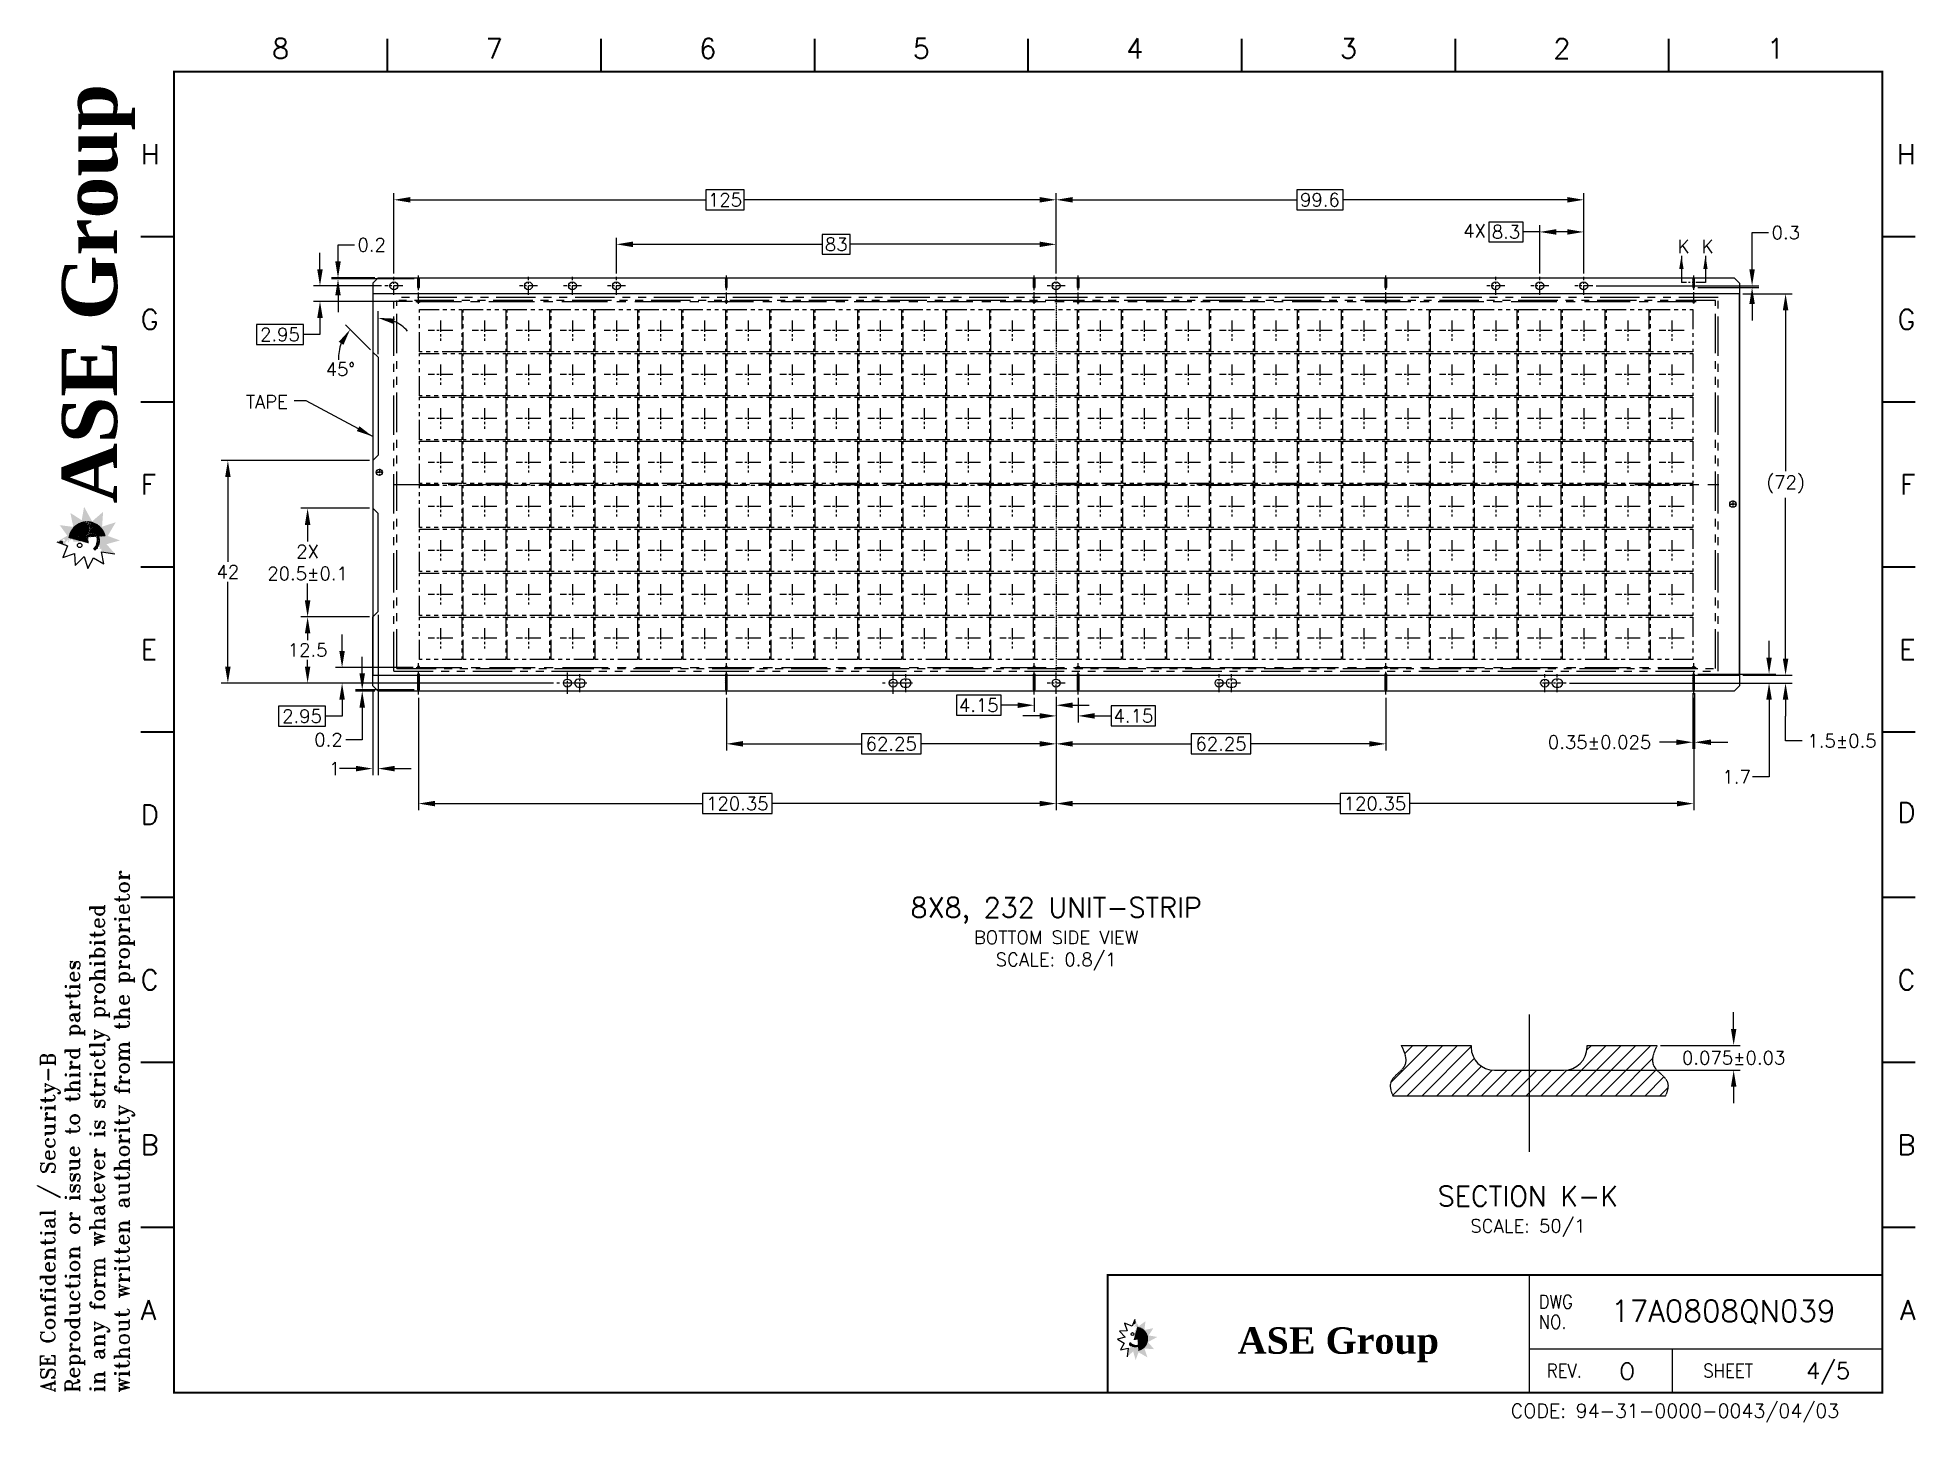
# Paper-space layout '4.(BTW view)' of a CAD drawing. Header units: millimetres. Extents: x -21 to 263, y -5 to 205.
# The model-space entities are those that its viewports show. They can reach past a viewport. Long polylines and large blocks are cut down to what shows.
import ezdxf
from ezdxf.enums import TextEntityAlignment as Align

# ---------------------------------------------------------------- set-up
doc = ezdxf.new("R2010")
doc.units = ezdxf.units.MM
doc.header["$LTSCALE"] = 0.3
doc.linetypes.add('CENTER', pattern=[14.705263, 9.190789, -1.838158, 1.838158, -1.838158])
doc.linetypes.add('PHANTOM2', pattern=[31.75, 15.875, -3.175, 3.175, -3.175, 3.175, -3.175])
for name, color, linetype in [('CENTER', 2, 'CENTER'), ('DIM', 3, 'Continuous'), ('FORMAT', 7, 'Continuous'), ('HATCH', 1, 'Continuous'), ('PHANTOM', 4, 'PHANTOM2'), ('PKG', 4, 'PHANTOM2'), ('TEXT', 4, 'Continuous')]:
    doc.layers.add(name, color=color, linetype=linetype)
for name, color, linetype, plot in [('MOLD', 1, 'PHANTOM2', False), ('TAPE', 40, 'Continuous', False), ('VPORT', 4, 'Continuous', False)]:
    doc.layers.add(name, color=color, linetype=linetype, plot=plot)
doc.layers.get('VPORT').freeze()
doc.styles.add('ROMANS', font='romans')
doc.styles.add('ROMANT', font='romant')
doc.styles.add('SIMPLEX', font='simplex')
doc.styles.get("Standard").update_dxf_attribs({"font": 'simplex.shx'})
doc.dimstyles.new('ASECL', dxfattribs={"dimscale": 0, "dimtxt": 2, "dimasz": 2.5, "dimexe": 1, "dimexo": 0.5, "dimgap": 0.5, "dimtad": 0, "dimtih": 1, "dimtoh": 1, "dimdec": 3, "dimzin": 9, "dimdsep": 46, "dimtxsty": 'Standard', "dimcen": 0.7, "dimclrd": 256, "dimclre": 256, "dimclrt": 2, "dimadec": 0, "dimazin": 3, "dimtfac": 1, "dimtdec": 3, "dimtofl": 0, "dimtmove": 0, "dimatfit": 3, "dimfxl": 0, "dimtolj": 1, "dimtzin": 0, "dimlwd": -1, "dimlwe": -1, "dimarcsym": 0})
doc.dimstyles.get("Standard").update_dxf_attribs({"dimtxt": 0.18, "dimasz": 0.18, "dimexe": 0.18, "dimexo": 0.0625, "dimgap": 0.09, "dimtad": 0, "dimtih": 1, "dimtoh": 1, "dimdec": 4, "dimzin": 0, "dimdsep": 46, "dimtxsty": 'SIMPLEX', "dimcen": 0.09, "dimadec": 0, "dimazin": 0, "dimtfac": 1, "dimtdec": 4, "dimtofl": 0, "dimtmove": 0, "dimatfit": 3, "dimfxl": 0, "dimtolj": 1, "dimtzin": 0, "dimarcsym": 0})
pattern_1 = [(0, (152.257417, -7.83374), (0.01524, 0.03048), [0, -0.03048])]
pattern_2 = [(0, (152.257417, -7.83374), (0.015875, 0.03175), [0, -0.03175])]
pattern_3 = [(0, (152.257417, -7.83374), (0.0127, 0.0254), [0, -0.0254])]
pattern_4 = [(0, (152.257417, -7.83374), (0.01397, 0.02794), [0, -0.02794])]
pattern_5 = [(90, (11.62025, 139.579948), (-0.047269075, 0.02363454), [0, -0.047269075])]
pattern_6 = [(90, (11.62025, 139.57995), (-0.04923862, 0.02461931), [0, -0.04923862])]
pattern_7 = [(90, (11.62025, 139.579948), (-0.039390896, 0.01969545), [0, -0.039390896])]
pattern_8 = [(90, (11.62025, 139.579948), (-0.043329986, 0.02166499), [0, -0.043329986])]

psp = doc.layouts.new('4.(BTW view)')

# ---------------------------------------------------------------- texts
at = {"layer": 'DIM', "ltscale": 0.05, "insert": (194.7, 176.46), "char_height": 2, "width": 5.6511, "attachment_point": 1}
psp.add_mtext('{\\C2;4X}', dxfattribs=at)
at = {"layer": 'TAPE', "ltscale": 0.05, "insert": (10.87, 150.64), "char_height": 2, "width": 12.2134, "attachment_point": 1}
psp.add_mtext('{\\C2;TAPE}', dxfattribs=at)
at = {"layer": 'TEXT', "color": 2, "char_height": 2, "width": 2.3303, "attachment_point": 1}
for insert in [(227.07, 174.11), (230.7, 174.11)]:
    psp.add_mtext('K', dxfattribs=dict(at, insert=insert))
at = {"layer": 'TEXT', "color": 4, "char_height": 3, "attachment_point": 5, "style": 'SIMPLEX'}
for s, insert in [('8X8, 232 UNIT-STRIP\\P{\\H0.6667x;BOTTOM SIDE VIEW\\PSCALE: 0.8/1}', (133.23, 69.25)), ('SECTION K-K\\P{\\H0.6667x;SCALE: 50/1}', (204.48, 27.33))]:
    psp.add_mtext(s, dxfattribs=dict(at, insert=insert))

msp = doc.modelspace()

# ---------------------------------------------------------------- blocks, each defined once
blk = doc.blocks.new('FORMAT2')
at = {"layer": 'FORMAT'}
h = blk.add_hatch(dxfattribs=at)
h.set_pattern_fill('DOTS', scale=0.630254, angle=90, style=0)
h.set_pattern_definition(pattern_7)
h.paths.add_polyline_path([(-17.23, 131.01), (-16.09, 129.42), (-17.68, 128.48), (-17.38, 128.37), (-17.28, 128.52), (-17.17, 128.68), (-16.97, 128.68), (-16.91, 128.57), (-16.77, 128.57), (-16.77, 128.14), (-16.29, 127.96), (-16.24, 128.15), (-16.38, 128.15), (-16.33, 128.26), (-16.38, 128.37), (-16.24, 128.57), (-16.09, 128.66), (-15.98, 128.85), (-15.89, 128.7), (-15.96, 128.61), (-16.02, 128.52), (-16.02, 128.39), (-15.91, 128.39), (-15.89, 128.57), (-15.78, 128.63), (-15.8, 128.72), (-15.78, 128.83), (-15.76, 128.99), (-15.67, 128.99), (-15.67, 128.79), (-15.63, 128.68), (-15.52, 128.85), (-15.43, 128.88), (-15.36, 128.81), (-15.32, 128.77), (-15.25, 128.74), (-15.19, 128.68), (-15.16, 128.52), (-14.74, 128.5), (-14.24, 128.48), (-14.24, 128.57), (-14.27, 128.64), (-15.9, 129.08, -0.857176), (-10.32, 129.34), (-11.26, 129.29, -0.188594), (-11.32, 127.9), (-11.24, 127.71), (-11.1, 127.55), (-11.24, 127.55), (-11.21, 127.42), (-10.95, 127.44), (-10.93, 127.31), (-11.04, 127.2), (-10.91, 127.22), (-10.91, 127.07), (-10.71, 127.07), (-10.63, 126.94), (-8.89, 126.69), (-10.17, 128.13), (-8.13, 128.7), (-9.98, 129.38), (-8.77, 131.45), (-10.84, 130.78), (-10.68, 133.02), (-12.34, 131.58), (-13.56, 133.79), (-13.91, 131.75), (-15.62, 132.85), (-15.19, 130.75)])
h.paths.add_polyline_path([(-16.64, 128.92), (-16.53, 128.85), (-16.44, 128.79), (-16.4, 128.7), (-16.53, 128.61), (-16.53, 128.59), (-16.58, 128.52), (-16.66, 128.61), (-16.69, 128.66), (-16.75, 128.81)], flags=16)
h = blk.add_hatch(dxfattribs=at)
h.set_pattern_fill('DOTS', color=12, scale=0.756305, angle=90, style=0)
h.set_pattern_definition(pattern_5)
h.paths.add_polyline_path([(-15.9, 129.08), (-12.89, 128.26), (-12.92, 128.76), (-13.11, 128.88), (-13.11, 128.99), (-13.02, 128.96), (-13.02, 129.21), (-13.2, 129.14), (-13.18, 129.27), (-13.09, 129.27), (-13.07, 129.41), (-13.24, 129.41), (-13.22, 129.49), (-13.13, 129.52), (-13.05, 129.6), (-12.91, 129.6), (-12.8, 129.69), (-12.87, 130), (-12.8, 130.07), (-12.76, 130.36), (-12.69, 130.44), (-12.69, 130.66), (-12.74, 130.84), (-12.67, 130.88), (-12.78, 130.97), (-12.91, 130.88), (-12.85, 131), (-13.16, 131.04), (-13.02, 131.15), (-12.87, 131.22), (-12.82, 131.44), (-12.91, 131.48), (-13.02, 131.53), (-13.09, 131.46), (-13.22, 131.48), (-13.2, 131.33), (-13.33, 131.37), (-13.5, 131.58, 0.341598)])
h.paths.add_polyline_path([(-14.32, 129.76, -1), (-14.32, 129.25, -1)], flags=16)
h.paths.add_polyline_path([(-13.75, 130.22), (-13.62, 130.24), (-13.57, 130.22), (-13.57, 130.05), (-13.68, 130.13)], flags=16)
h.paths.add_polyline_path([(-13.46, 130.55), (-13.46, 130.66), (-13.33, 130.66), (-13.33, 130.51)], flags=16)
h.paths.add_polyline_path([(-13.18, 129.98), (-13.11, 130.09), (-13.05, 130), (-13.07, 129.94)], flags=16)
h = blk.add_hatch(dxfattribs=at)
h.set_pattern_fill('DOTS', color=40, scale=0.787818, angle=90, style=0)
h.set_pattern_definition(pattern_6)
h.paths.add_polyline_path([(-13.75, 130.22), (-13.68, 130.13), (-13.57, 130.05), (-13.57, 130.22), (-13.62, 130.24)])
h.paths.add_polyline_path([(-13.46, 130.66), (-13.46, 130.55), (-13.33, 130.51), (-13.33, 130.66)])
h.paths.add_polyline_path([(-13.11, 130.09), (-13.18, 129.98), (-13.07, 129.94), (-13.05, 130)])
h.paths.add_polyline_path([(-12.03, 130.66), (-12.03, 130.53), (-11.85, 130.58), (-11.9, 130.6)])
h = blk.add_hatch(dxfattribs=at)
h.set_pattern_fill('DOTS', color=30, scale=0.819331, angle=90, style=0)
h.set_pattern_definition([(90, (11.62025, 139.57995), (-0.051208165, 0.02560408), [0, -0.051208165])])
h.paths.add_polyline_path([(-12.8, 129.69), (-12.91, 129.6), (-13.05, 129.6), (-13.13, 129.52), (-13.22, 129.49), (-13.24, 129.41), (-13.07, 129.41), (-13.09, 129.27), (-13.18, 129.27), (-13.2, 129.14), (-13.02, 129.21), (-13.02, 128.96), (-13.11, 128.99), (-13.11, 128.88), (-12.92, 128.76), (-12.95, 129.18), (-12.92, 129.19), (-12.87, 129.34), (-12.6, 129.3), (-12.34, 129.27), (-12.38, 129.41), (-12.36, 129.63), (-12.36, 129.83), (-12.49, 129.94), (-12.48, 130.08, 0.016332), (-12.57, 130.12), (-12.54, 130.16), (-12.69, 130.36), (-12.63, 130.44), (-12.49, 130.44), (-12.52, 130.58), (-12.16, 130.6), (-12.07, 130.71), (-12.49, 130.69), (-12.49, 131), (-12.6, 131.11), (-12.54, 131.17), (-12.52, 131.44), (-12.65, 131.46), (-12.65, 131.57, 0.07598), (-13.5, 131.58), (-13.33, 131.37), (-13.2, 131.33), (-13.22, 131.48), (-13.09, 131.46), (-13.02, 131.53), (-12.91, 131.48), (-12.82, 131.44), (-12.87, 131.22), (-13.02, 131.15), (-13.16, 131.04), (-12.85, 131), (-12.91, 130.88), (-12.78, 130.97), (-12.67, 130.88), (-12.74, 130.84), (-12.69, 130.66), (-12.69, 130.44), (-12.76, 130.36), (-12.8, 130.07), (-12.87, 130)])
h = blk.add_hatch(dxfattribs=at)
h.set_pattern_fill('DOTS', color=42, scale=0.787818, angle=90, style=0)
h.set_pattern_definition(pattern_6)
h.paths.add_polyline_path([(-11.28, 129.29), (-10.32, 129.34, 0.31333), (-12.65, 131.57), (-12.65, 131.46), (-12.52, 131.44), (-12.54, 131.17), (-12.6, 131.11), (-12.49, 131), (-12.49, 130.69), (-12.07, 130.71), (-12.16, 130.6), (-12.52, 130.58), (-12.49, 130.44), (-12.63, 130.44), (-12.69, 130.36), (-12.54, 130.16), (-12.34, 130.4, -0.208057)])
h.paths.add_polyline_path([(-11.85, 130.58), (-12.03, 130.53), (-12.03, 130.66), (-11.9, 130.6)], flags=16)
h = blk.add_hatch(dxfattribs=at)
h.set_pattern_fill('DOTS', color=76, scale=0.756305, angle=90, style=0)
h.set_pattern_definition(pattern_5)
h.paths.add_polyline_path([(-16.97, 128.68), (-17.17, 128.68), (-17.28, 128.52), (-17.38, 128.37), (-16.77, 128.14), (-16.77, 128.57), (-16.91, 128.57)])
h = blk.add_hatch(dxfattribs=at)
h.set_pattern_fill('DOTS', scale=0.69328, angle=90, style=0)
h.set_pattern_definition(pattern_8)
h.paths.add_polyline_path([(-14.63, 129.71), (-14.74, 129.52), (-14.55, 129.39, -0.551209), (-14.32, 129.76, -0.138441), (-14.19, 129.72), (-14.21, 129.85), (-14.44, 129.87)])
h = blk.add_hatch(dxfattribs=at)
h.set_pattern_fill('DOTS', scale=0.630254, angle=90, style=0)
h.set_pattern_definition(pattern_7)
h.paths.add_polyline_path([(-14.32, 129.25, 1), (-14.32, 129.76, 1)])
h = blk.add_hatch(dxfattribs=at)
h.set_pattern_fill('DOTS', color=42, scale=0.787818, angle=90, style=0)
h.set_pattern_definition(pattern_6)
h.paths.add_polyline_path([(-12.48, 130.08), (-12.49, 129.94), (-12.36, 129.83), (-12.36, 129.63), (-12.38, 129.41), (-12.34, 129.27), (-12.6, 129.3), (-12.87, 129.34), (-12.92, 129.19), (-11.71, 129.26, 0.184125)])
h = blk.add_hatch(dxfattribs=at)
h.set_pattern_fill('DOTS', scale=0.630254, angle=90, style=0)
h.set_pattern_definition(pattern_7)
h.paths.add_polyline_path([(-11.71, 129.26), (-11.28, 129.29, 0.208057), (-12.34, 130.4), (-12.57, 130.12, -0.201062)])
h = blk.add_hatch(dxfattribs=at)
h.set_pattern_fill('DOTS', color=12, scale=0.756305, angle=90, style=0)
h.set_pattern_definition(pattern_5)
h.paths.add_polyline_path([(-11.28, 128.52), (-11.32, 128.66), (-11.37, 128.68), (-11.46, 128.63), (-11.46, 128.5)])
h.paths.add_polyline_path([(-11.52, 127.54), (-11.73, 128.14, -0.134281), (-12.23, 127.46), (-11.91, 127.14, 0.073255)])
h = blk.add_hatch(dxfattribs=at)
h.set_pattern_fill('DOTS', color=40, scale=0.787818, angle=90, style=0)
h.set_pattern_definition(pattern_6)
h.paths.add_polyline_path([(-12.1, 130.11), (-12.05, 130), (-11.92, 129.98), (-11.92, 130), (-11.96, 130.05), (-12.01, 130.09)])
h = blk.add_hatch(dxfattribs=at)
h.set_pattern_fill('DOTS', color=30, scale=0.69328, angle=90, style=0)
h.set_pattern_definition(pattern_8)
h.paths.add_polyline_path([(-11.52, 128.48), (-11.65, 128.46, -0.051444), (-11.73, 128.14), (-11.52, 127.54, 0.004412), (-11.5, 127.57), (-11.52, 127.88), (-11.59, 127.97), (-11.63, 128.3), (-11.41, 128.19), (-11.46, 128.39)])
h = blk.add_hatch(dxfattribs=at)
h.set_pattern_fill('DOTS', color=42, scale=0.787818, angle=90, style=0)
h.set_pattern_definition(pattern_6)
h.paths.add_polyline_path([(-11.72, 129.26, -0.125982), (-11.65, 128.46), (-11.52, 128.48), (-11.46, 128.39), (-11.41, 128.19), (-11.63, 128.3), (-11.59, 127.97), (-11.52, 127.88), (-11.5, 127.57, 0.240124), (-11.26, 129.29)])
h.paths.add_polyline_path([(-11.37, 128.68), (-11.32, 128.66), (-11.28, 128.52), (-11.46, 128.5), (-11.46, 128.63)], flags=16)
h = blk.add_hatch(dxfattribs=at)
h.set_pattern_fill('DOTS', scale=0.4064, style=0)
h.set_pattern_definition(pattern_3)
h.paths.add_polyline_path([(146.73, 10.77), (145.71, 10.03), (145.1, 11.06), (145.03, 10.87), (145.13, 10.8), (145.23, 10.73), (145.23, 10.6), (145.16, 10.56), (145.16, 10.48), (144.88, 10.48), (144.77, 10.16), (144.89, 10.13), (144.89, 10.22), (144.96, 10.19), (145.03, 10.22), (145.16, 10.13), (145.21, 10.03), (145.34, 9.96), (145.24, 9.91), (145.18, 9.95), (145.13, 9.99), (145.04, 9.99), (145.04, 9.92), (145.16, 9.91), (145.2, 9.84), (145.26, 9.85), (145.33, 9.84), (145.43, 9.82), (145.43, 9.76), (145.3, 9.76), (145.23, 9.74), (145.34, 9.66), (145.36, 9.61), (145.31, 9.56), (145.28, 9.54), (145.27, 9.49), (145.23, 9.45), (145.13, 9.44), (145.11, 9.17), (145.1, 8.84), (145.16, 8.84), (145.2, 8.86), (145.49, 9.91, -0.857176), (145.66, 6.31), (145.62, 6.92, -0.188594), (144.72, 6.96), (144.6, 6.9), (144.5, 6.82), (144.5, 6.9), (144.42, 6.89), (144.43, 6.72), (144.34, 6.71), (144.27, 6.78), (144.29, 6.69), (144.19, 6.69), (144.19, 6.56), (144.1, 6.52), (143.95, 5.39), (144.87, 6.22), (145.24, 4.9), (145.68, 6.09), (147.02, 5.31), (146.58, 6.65), (148.03, 6.55), (147.1, 7.62), (148.52, 8.4), (147.21, 8.63), (147.92, 9.73), (146.56, 9.45)])
h.paths.add_polyline_path([(145.38, 10.39), (145.34, 10.32), (145.3, 10.26), (145.24, 10.23), (145.18, 10.32), (145.17, 10.32), (145.13, 10.35), (145.18, 10.4), (145.21, 10.42), (145.31, 10.46)], flags=16)
h = blk.add_hatch(dxfattribs=at)
h.set_pattern_fill('DOTS', color=76, scale=0.48768, style=0)
h.set_pattern_definition(pattern_1)
h.paths.add_polyline_path([(145.23, 10.6), (145.23, 10.73), (145.13, 10.8), (145.03, 10.87), (144.88, 10.48), (145.16, 10.48), (145.16, 10.56)])
h = blk.add_hatch(dxfattribs=at)
h.set_pattern_fill('DOTS', color=12, scale=0.48768, style=0)
h.set_pattern_definition(pattern_1)
h.paths.add_polyline_path([(145.49, 9.91), (144.96, 7.97), (145.28, 7.99), (145.36, 8.11), (145.43, 8.11), (145.41, 8.06), (145.57, 8.06), (145.53, 8.17), (145.61, 8.16), (145.61, 8.1), (145.7, 8.09), (145.7, 8.2), (145.75, 8.18), (145.77, 8.13), (145.83, 8.07), (145.83, 7.99), (145.88, 7.91), (146.08, 7.96), (146.12, 7.91), (146.31, 7.89), (146.37, 7.84), (146.51, 7.84), (146.62, 7.87), (146.65, 7.83), (146.71, 7.9), (146.65, 7.99), (146.72, 7.94), (146.75, 8.14), (146.82, 8.06), (146.86, 7.96), (147.01, 7.93), (147.04, 7.99), (147.06, 8.06), (147.02, 8.1), (147.04, 8.18), (146.94, 8.17), (146.96, 8.26), (147.1, 8.37, 0.341598)])
h.paths.add_polyline_path([(145.92, 8.9, -1), (145.6, 8.9, -1)], flags=16)
h.paths.add_polyline_path([(146.22, 8.53), (146.24, 8.44), (146.22, 8.41), (146.11, 8.41), (146.17, 8.48)], flags=16)
h.paths.add_polyline_path([(146.44, 8.34), (146.51, 8.34), (146.51, 8.26), (146.41, 8.26)], flags=16)
h.paths.add_polyline_path([(146.07, 8.16), (146.14, 8.11), (146.08, 8.07), (146.04, 8.09)], flags=16)
h = blk.add_hatch(dxfattribs=at)
h.set_pattern_fill('DOTS', scale=0.4064, style=0)
h.set_pattern_definition(pattern_3)
h.paths.add_polyline_path([(145.6, 8.9, 1), (145.92, 8.9, 1)])
h = blk.add_hatch(dxfattribs=at)
h.set_pattern_fill('DOTS', scale=0.44704, style=0)
h.set_pattern_definition(pattern_4)
h.paths.add_polyline_path([(145.9, 9.1), (145.77, 9.17), (145.69, 9.04, -0.551209), (145.92, 8.9, -0.138441), (145.9, 8.81), (145.98, 8.82), (146, 8.97)])
h = blk.add_hatch(dxfattribs=at)
h.set_pattern_fill('DOTS', color=40, scale=0.508, style=0)
h.set_pattern_definition(pattern_2)
h.paths.add_polyline_path([(146.22, 8.53), (146.17, 8.48), (146.11, 8.41), (146.22, 8.41), (146.24, 8.44)])
h.paths.add_polyline_path([(146.51, 8.34), (146.44, 8.34), (146.41, 8.26), (146.51, 8.26)])
h.paths.add_polyline_path([(146.14, 8.11), (146.07, 8.16), (146.04, 8.09), (146.08, 8.07)])
h.paths.add_polyline_path([(146.51, 7.42), (146.42, 7.42), (146.45, 7.3), (146.47, 7.33)])
h = blk.add_hatch(dxfattribs=at)
h.set_pattern_fill('DOTS', color=12, scale=0.48768, style=0)
h.set_pattern_definition(pattern_1)
h.paths.add_polyline_path([(145.13, 6.93), (145.21, 6.96), (145.23, 6.99), (145.2, 7.05), (145.11, 7.05)])
h.paths.add_polyline_path([(144.49, 7.09), (144.88, 7.22, -0.134281), (144.44, 7.55), (144.24, 7.34, 0.073255)])
h = blk.add_hatch(dxfattribs=at)
h.set_pattern_fill('DOTS', color=30, scale=0.44704, style=0)
h.set_pattern_definition(pattern_4)
h.paths.add_polyline_path([(145.1, 7.09), (145.09, 7.17, -0.051444), (144.88, 7.22), (144.49, 7.09, 0.004412), (144.51, 7.07), (144.71, 7.09), (144.77, 7.13), (144.99, 7.16), (144.91, 7.02), (145.04, 7.05)])
h = blk.add_hatch(dxfattribs=at)
h.set_pattern_fill('DOTS', color=42, scale=0.508, style=0)
h.set_pattern_definition(pattern_2)
h.paths.add_polyline_path([(145.6, 7.22, -0.125982), (145.09, 7.17), (145.1, 7.09), (145.04, 7.05), (144.91, 7.02), (144.99, 7.16), (144.77, 7.13), (144.71, 7.09), (144.51, 7.07, 0.240124), (145.62, 6.92)])
h.paths.add_polyline_path([(145.23, 6.99), (145.21, 6.96), (145.13, 6.93), (145.11, 7.05), (145.2, 7.05)], flags=16)
h = blk.add_hatch(dxfattribs=at)
h.set_pattern_fill('DOTS', color=30, scale=0.52832, style=0)
h.set_pattern_definition([(0, (152.257417, -7.83374), (0.01651, 0.03302), [0, -0.03302])])
h.paths.add_polyline_path([(145.88, 7.91), (145.83, 7.99), (145.83, 8.07), (145.77, 8.13), (145.75, 8.18), (145.7, 8.2), (145.7, 8.09), (145.61, 8.1), (145.61, 8.16), (145.53, 8.17), (145.57, 8.06), (145.41, 8.06), (145.43, 8.11), (145.36, 8.11), (145.28, 7.99), (145.55, 8.01), (145.56, 7.99), (145.65, 7.96), (145.63, 7.79), (145.61, 7.62), (145.7, 7.64), (145.84, 7.63), (145.97, 7.63), (146.04, 7.72), (146.13, 7.7, 0.016332), (146.16, 7.76), (146.18, 7.74), (146.31, 7.84), (146.37, 7.8), (146.37, 7.72), (146.45, 7.73), (146.47, 7.5), (146.54, 7.45), (146.52, 7.72), (146.72, 7.72), (146.79, 7.79), (146.84, 7.74), (147.01, 7.73), (147.02, 7.81), (147.09, 7.82, 0.07598), (147.1, 8.37), (146.96, 8.26), (146.94, 8.17), (147.04, 8.18), (147.02, 8.1), (147.06, 8.06), (147.04, 7.99), (147.01, 7.93), (146.86, 7.96), (146.82, 8.06), (146.75, 8.14), (146.72, 7.94), (146.65, 7.99), (146.71, 7.9), (146.65, 7.83), (146.62, 7.87), (146.51, 7.84), (146.37, 7.84), (146.31, 7.89), (146.12, 7.91), (146.08, 7.96)])
h = blk.add_hatch(dxfattribs=at)
h.set_pattern_fill('DOTS', color=42, scale=0.508, style=0)
h.set_pattern_definition(pattern_2)
h.paths.add_polyline_path([(146.13, 7.7), (146.04, 7.72), (145.97, 7.63), (145.84, 7.63), (145.7, 7.64), (145.61, 7.62), (145.63, 7.79), (145.65, 7.96), (145.56, 7.99), (145.6, 7.21, 0.184125)])
h = blk.add_hatch(dxfattribs=at)
h.set_pattern_fill('DOTS', scale=0.4064, style=0)
h.set_pattern_definition(pattern_3)
h.paths.add_polyline_path([(145.6, 7.21), (145.62, 6.93, 0.208057), (146.34, 7.62), (146.16, 7.76, -0.201062)])
h = blk.add_hatch(dxfattribs=at)
h.set_pattern_fill('DOTS', color=42, scale=0.508, style=0)
h.set_pattern_definition(pattern_2)
h.paths.add_polyline_path([(145.62, 6.93), (145.66, 6.31, 0.31333), (147.09, 7.82), (147.02, 7.81), (147.01, 7.73), (146.84, 7.74), (146.79, 7.79), (146.72, 7.72), (146.52, 7.72), (146.54, 7.45), (146.47, 7.5), (146.45, 7.73), (146.37, 7.72), (146.37, 7.8), (146.31, 7.84), (146.18, 7.74), (146.34, 7.62, -0.208057)])
h.paths.add_polyline_path([(146.45, 7.3), (146.42, 7.42), (146.51, 7.42), (146.47, 7.33)], flags=16)
h = blk.add_hatch(dxfattribs=at)
h.set_pattern_fill('DOTS', color=40, scale=0.508, style=0)
h.set_pattern_definition(pattern_2)
h.paths.add_polyline_path([(146.15, 7.46), (146.08, 7.43), (146.07, 7.35), (146.08, 7.35), (146.11, 7.37), (146.14, 7.4)])
at = {"layer": 'FORMAT', "color": 7}
for p, q in [((-15.19, 130.75), (-15.2, 130.75)), ((-17.68, 128.48), (-16.07, 127.88)), ((-16.07, 127.88), (-16.75, 126.11)), ((-16.75, 126.11), (-15, 126.72)), ((-15, 126.72), (-14.9, 124.93)), ((-14.9, 124.93), (-13.52, 126.27)), ((-13.52, 126.27), (-13.01, 124.48)), ((-13.01, 124.48), (-12.12, 126.05)), ((-12.12, 126.05), (-10.56, 125.19)), ((-10.94, 126.98), (-8.89, 126.69)), ((-10.56, 125.19), (-10.94, 126.98)), ((-8.89, 126.69), (-8.9, 126.69)), ((143.97, 9.33), (142.81, 9.27)), ((142.81, 9.27), (143.68, 8.38)), ((143.57, 10.46), (143.97, 9.33)), ((144.71, 10.02), (143.57, 10.46)), ((145.1, 11.06), (144.71, 10.02)), ((146.56, 9.45), (146.57, 9.46)), ((143.68, 8.38), (142.52, 8.05)), ((142.52, 8.05), (143.53, 7.47)), ((143.53, 7.47), (142.98, 6.47)), ((142.98, 6.47), (144.13, 6.71)), ((144.13, 6.71), (143.95, 5.39)), ((143.95, 5.39), (143.95, 5.4))]:
    blk.add_line(p, q, dxfattribs=at)
at = {"layer": 'FORMAT'}
for p, q in [((141, 17.78), (141, 0)), ((204.66, 17.78), (204.66, 0)), ((204.66, 6.6), (258, 6.6)), ((226.25, 6.6), (226.25, 0))]:
    blk.add_line(p, q, dxfattribs=at)
at = {"layer": 'FORMAT', "const_width": 0.3}
for points in [[(32.25, 199.5), (32.25, 204.5)], [(64.5, 199.5), (64.5, 204.5)], [(96.75, 199.5), (96.75, 204.5)], [(129, 199.5), (129, 204.5)], [(161.25, 199.5), (161.25, 204.5)], [(193.5, 199.5), (193.5, 204.5)], [(225.75, 199.5), (225.75, 204.5)], [(0, 174.56), (-5, 174.56)], [(258, 174.56), (263, 174.56)], [(0, 149.62), (-5, 149.62)], [(258, 149.62), (263, 149.62)], [(0, 124.69), (-5, 124.69)], [(258, 124.69), (263, 124.69)], [(0, 99.75), (-5, 99.75)], [(258, 99.75), (263, 99.75)], [(0, 74.81), (-5, 74.81)], [(258, 74.81), (263, 74.81)], [(0, 49.88), (-5, 49.88)], [(258, 49.88), (263, 49.88)], [(0, 24.94), (-5, 24.94)], [(258, 24.94), (263, 24.94)], [(258, 17.78), (141, 17.78), (141, 0)]]:
    blk.add_lwpolyline(points, dxfattribs=at)
blk.add_lwpolyline([(0, 0), (258, 0), (258, 199.5), (0, 199.5)], close=True, dxfattribs=at)
at = {"layer": 'FORMAT', "color": 7}
for centre, radius in [((-14.23, 127.97), 0.34), ((144.77, 8.83), 0.219)]:
    blk.add_circle(centre, radius, dxfattribs=at)
at = {"color": 3, "ltscale": 0.02, "insert": (-20.15, 0), "char_height": 1.6, "width": 105.763, "attachment_point": 1, "rotation": 90, "style": 'ROMANT'}
blk.add_mtext('{\\H1.4x;ASE Confidential / Security-B     \\PReproduction or issue to third parties\\Pin any form whatever is strictly prohibited\\fTimes New Roman|b0|i1|c238|p18;\\H0.7143x;\\P\\Fromant|c136;\\H1.4x;without written authority from the proprietor}', dxfattribs=at)
at = {"insert": (201.89, -1.71), "char_height": 2.1, "width": 57.9196, "attachment_point": 1}
blk.add_mtext('CODE: 94-31-0000-0043/04/03', dxfattribs=at)
at = {"layer": 'FORMAT', "style": 'SIMPLEX'}
for s, p in [('8', (16.12, 204.5)), ('7', (48.38, 204.5)), ('6', (80.62, 204.5)), ('5', (112.88, 204.5)), ('4', (145.12, 204.5)), ('3', (177.38, 204.5)), ('2', (209.62, 204.5)), ('1', (241.88, 204.5))]:
    blk.add_text(s, height=3, dxfattribs=at).set_placement(p, align=Align.TOP_CENTER)
for s, p in [('H', (-5, 187.03)), ('G', (-5, 162.09)), ('F', (-5, 137.16)), ('E', (-5, 112.22)), ('D', (-5, 87.28)), ('C', (-5, 62.34)), ('B', (-5, 37.41)), ('A', (-5, 12.47))]:
    blk.add_text(s, height=3, dxfattribs=at).set_placement(p, align=Align.MIDDLE_LEFT)
for s, p in [('H', (263, 187.03)), ('G', (263, 162.09)), ('F', (263, 137.16)), ('E', (263, 112.22)), ('D', (263, 87.62)), ('C', (263, 62.34)), ('B', (263, 37.41)), ('A', (263, 12.47))]:
    blk.add_text(s, height=3, dxfattribs=at).set_placement(p, align=Align.MIDDLE_RIGHT)
at = {"layer": 'FORMAT', "style": 'SIMPLEX', "width": 0.9}
for s, p in [('DWG', (206.1, 12.7)), ('NO.', (206.1, 9.65)), ('REV.', (207.32, 2.29)), ('SHEET', (230.95, 2.29))]:
    blk.add_text(s, height=2.032, dxfattribs=at).set_placement(p)
at = {"layer": 'FORMAT', "color": 3, "insert": (-11.39, 165.97), "char_height": 8.3407, "attachment_point": 5, "rotation": 90, "line_spacing_factor": 1.5, "style": 'ROMANS'}
blk.add_mtext('{\\fTimes New Roman|b1|i0|c0|p18;ASE Group}', dxfattribs=at)
at = {"layer": 'FORMAT', "color": 7, "insert": (175.85, 7.21), "char_height": 4.0005, "attachment_point": 5, "line_spacing_factor": 1.5}
blk.add_mtext('{\\fTimes New Roman|b1|i0|c0|p18;ASE Group}', dxfattribs=at)
at = {"layer": 'FORMAT'}
blk.add_attdef('DWG_NO.', (214.5, 10.7), '', height=3, dxfattribs=at)
at = {"layer": 'FORMAT', "style": 'SIMPLEX', "flags": 8}
for tag, p in [('REV', (220.29, 3.3)), ('SHEET', (249.82, 3.3))]:
    blk.add_attdef(tag, text='', height=2.5, dxfattribs=at).set_placement(p, align=Align.MIDDLE_CENTER)
blk = doc.blocks.new('DWG')
at = {"layer": 'FORMAT'}
blk.add_text('17A0808QN039', height=3.2694, dxfattribs=at).set_placement((217.03, 10.7))
blk = doc.blocks.new('REV')
at = {"layer": 'FORMAT', "insert": (218.27, 4.47), "char_height": 2.5, "width": 15.2802, "attachment_point": 1}
blk.add_mtext('O', dxfattribs=at)
blk = doc.blocks.new('*D49')
at = {"layer": 'DEFPOINTS', "color": 0, "linetype": 'ByBlock', "ltscale": 0.05}
for p in [(926.5685, 74.3967), (801.5685, 59.8586), (926.5685, 59.8586)]:
    blk.add_point(p, dxfattribs=at)
at = {"layer": 'DIM', "linetype": 'ByBlock', "ltscale": 0.05}
for p, q in [((867.6696, 76.2717), (860.4673, 76.2717)), ((860.4673, 76.2717), (860.4673, 72.5217)), ((867.6696, 72.5217), (867.6696, 76.2717)), ((801.5685, 60.4836), (801.5685, 75.6467)), ((926.5685, 60.4836), (926.5685, 75.6467)), ((804.6935, 74.3967), (860.4673, 74.3967)), ((923.4435, 74.3967), (867.6696, 74.3967)), ((860.4673, 72.5217), (867.6696, 72.5217))]:
    blk.add_line(p, q, dxfattribs=at)
for points in [[(804.6935, 74.9175), (804.6935, 73.8758), (801.5685, 74.3967)], [(923.4435, 74.9175), (923.4435, 73.8758), (926.5685, 74.3967)]]:
    blk.add_solid(points, dxfattribs=at)
at = {"layer": 'DIM', "color": 2, "linetype": 'ByBlock', "ltscale": 0.05, "insert": (864.0685, 74.3967), "char_height": 2.5, "attachment_point": 5}
blk.add_mtext('\\A1;125', dxfattribs=at)
blk = doc.blocks.new('*D50')
at = {"layer": 'DEFPOINTS', "color": 0, "linetype": 'ByBlock', "ltscale": 0.05}
for p in [(1017.8685, 68.3284), (1017.8685, 59.8586), (1026.1685, 59.8586)]:
    blk.add_point(p, dxfattribs=at)
at = {"layer": 'DIM', "linetype": 'ByBlock', "ltscale": 0.05}
for p, q in [((1014.7435, 70.2034), (1008.2554, 70.2034)), ((1008.2554, 70.2034), (1008.2554, 66.4534)), ((1014.7435, 66.4534), (1014.7435, 70.2034)), ((1017.8685, 60.4836), (1017.8685, 69.5784)), ((1026.1685, 60.4836), (1026.1685, 69.5784)), ((1017.8685, 68.3284), (1014.7435, 68.3284)), ((1023.0435, 68.3284), (1020.9935, 68.3284)), ((1008.2554, 66.4534), (1014.7435, 66.4534))]:
    blk.add_line(p, q, dxfattribs=at)
for points in [[(1020.9935, 68.8492), (1020.9935, 67.8075), (1017.8685, 68.3284)], [(1023.0435, 68.8492), (1023.0435, 67.8075), (1026.1685, 68.3284)]]:
    blk.add_solid(points, dxfattribs=at)
at = {"layer": 'DIM', "color": 2, "linetype": 'ByBlock', "ltscale": 0.05, "insert": (1011.4994, 68.3284), "char_height": 2.5, "attachment_point": 5}
blk.add_mtext('\\A1;8.3', dxfattribs=at)
blk = doc.blocks.new('*D51')
at = {"layer": 'DEFPOINTS', "color": 0, "linetype": 'ByBlock', "ltscale": 0.05}
for p in [(1026.1685, 74.3967), (926.5685, 59.8586), (1026.1685, 59.8586)]:
    blk.add_point(p, dxfattribs=at)
at = {"layer": 'DIM', "linetype": 'ByBlock', "ltscale": 0.05}
for p, q in [((980.7435, 76.2717), (971.9935, 76.2717)), ((971.9935, 76.2717), (971.9935, 72.5217)), ((980.7435, 72.5217), (980.7435, 76.2717)), ((926.5685, 60.4836), (926.5685, 75.6467)), ((1026.1685, 60.4836), (1026.1685, 75.6467)), ((929.6935, 74.3967), (971.9935, 74.3967)), ((1023.0435, 74.3967), (980.7435, 74.3967)), ((971.9935, 72.5217), (980.7435, 72.5217))]:
    blk.add_line(p, q, dxfattribs=at)
for points in [[(929.6935, 74.9175), (929.6935, 73.8758), (926.5685, 74.3967)], [(1023.0435, 74.9175), (1023.0435, 73.8758), (1026.1685, 74.3967)]]:
    blk.add_solid(points, dxfattribs=at)
at = {"layer": 'DIM', "color": 2, "linetype": 'ByBlock', "ltscale": 0.05, "insert": (976.3685, 74.3967), "char_height": 2.5, "attachment_point": 5}
blk.add_mtext('\\A1;99.6', dxfattribs=at)
blk = doc.blocks.new('*D52')
at = {"layer": 'DEFPOINTS', "color": 0, "ltscale": 0.05}
for p in [(797.5685, -4.3414), (785.2781, -16.8414), (832.3185, -16.8414)]:
    blk.add_point(p, dxfattribs=at)
at = {"layer": 'DIM', "ltscale": 0.05}
for p, q in [((796.9435, -4.3414), (784.0281, -4.3414)), ((785.2781, -7.4664), (785.2781, -8.7164)), ((785.2781, -13.7164), (785.2781, -12.4664)), ((831.6935, -16.8414), (784.0281, -16.8414))]:
    blk.add_line(p, q, dxfattribs=at)
for points in [[(784.7573, -7.4664), (785.799, -7.4664), (785.2781, -4.3414)], [(784.7573, -13.7164), (785.799, -13.7164), (785.2781, -16.8414)]]:
    blk.add_solid(points, dxfattribs=at)
at = {"layer": 'DIM', "color": 2, "ltscale": 0.05, "insert": (785.2781, -10.5914), "char_height": 2.5, "attachment_point": 5}
blk.add_mtext('\\A1;12.5', dxfattribs=at)
blk = doc.blocks.new('*D53')
at = {"layer": 'DEFPOINTS', "color": 0, "ltscale": 0.05}
for p in [(797.5685, 16.1586), (785.2781, -4.3414), (797.5685, -4.3414)]:
    blk.add_point(p, dxfattribs=at)
at = {"layer": 'DIM', "ltscale": 0.05}
for p, q in [((796.9435, 16.1586), (784.0281, 16.1586)), ((785.2781, 13.0336), (785.2781, 9.8669)), ((785.2781, -1.2164), (785.2781, 1.9502)), ((796.9435, -4.3414), (784.0281, -4.3414))]:
    blk.add_line(p, q, dxfattribs=at)
for points in [[(784.7573, 13.0336), (785.799, 13.0336), (785.2781, 16.1586)], [(784.7573, -1.2164), (785.799, -1.2164), (785.2781, -4.3414)]]:
    blk.add_solid(points, dxfattribs=at)
at = {"layer": 'DIM', "color": 2, "ltscale": 0.05, "insert": (785.2781, 5.9086), "char_height": 2.5, "attachment_point": 5}
blk.add_mtext('\\A1;2X\\P20.5±0.1', dxfattribs=at)
blk = doc.blocks.new('*D54')
at = {"layer": 'DEFPOINTS', "color": 0, "ltscale": 0.05}
for p in [(797.5685, 25.1586), (770.2264, -16.8414), (832.3185, -16.8414)]:
    blk.add_point(p, dxfattribs=at)
at = {"layer": 'DIM', "ltscale": 0.05}
for p, q in [((796.9435, 25.1586), (768.9764, 25.1586)), ((770.2264, 22.0336), (770.2264, 6.0336)), ((770.2264, -13.7164), (770.2264, 2.2836)), ((831.6935, -16.8414), (768.9764, -16.8414))]:
    blk.add_line(p, q, dxfattribs=at)
for points in [[(769.7056, 22.0336), (770.7472, 22.0336), (770.2264, 25.1586)], [(769.7056, -13.7164), (770.7472, -13.7164), (770.2264, -16.8414)]]:
    blk.add_solid(points, dxfattribs=at)
at = {"layer": 'DIM', "color": 2, "ltscale": 0.05, "insert": (770.2264, 4.1586), "char_height": 2.5, "attachment_point": 5}
blk.add_mtext('\\A1;42', dxfattribs=at)
blk = doc.blocks.new('*D55')
at = {"layer": 'DEFPOINTS', "color": 0, "ltscale": 0.05}
for p in [(798.5685, -3.3414), (797.5685, -17.3414), (798.5685, -32.9922)]:
    blk.add_point(p, dxfattribs=at)
at = {"layer": 'DIM', "ltscale": 0.05}
for p, q in [((798.5685, -3.9664), (798.5685, -34.2422)), ((797.5685, -17.9664), (797.5685, -34.2422)), ((794.4435, -32.9922), (791.3185, -32.9922)), ((801.6935, -32.9922), (804.8185, -32.9922))]:
    blk.add_line(p, q, dxfattribs=at)
for points in [[(794.4435, -32.4714), (794.4435, -33.5131), (797.5685, -32.9922)], [(801.6935, -32.4714), (801.6935, -33.5131), (798.5685, -32.9922)]]:
    blk.add_solid(points, dxfattribs=at)
at = {"layer": 'DIM', "color": 2, "ltscale": 0.05, "insert": (790.3958, -32.9922), "char_height": 2.5, "attachment_point": 5}
blk.add_mtext('\\A1;1', dxfattribs=at)
blk = doc.blocks.new('*D56')
at = {"layer": 'DEFPOINTS', "color": 0, "ltscale": 0.1}
for p in [(926.5685, -18.8414), (1046.9185, -19.0215), (1046.9185, -39.5926)]:
    blk.add_point(p, dxfattribs=at)
at = {"layer": 'DIM', "ltscale": 0.1}
for p, q in [((926.5685, -19.4664), (926.5685, -40.8426)), ((1046.9185, -19.6465), (1046.9185, -40.8426)), ((993.3208, -37.7176), (980.1661, -37.7176)), ((980.1661, -37.7176), (980.1661, -41.4676)), ((993.3208, -41.4676), (993.3208, -37.7176)), ((929.6935, -39.5926), (980.1661, -39.5926)), ((1043.7935, -39.5926), (993.3208, -39.5926)), ((980.1661, -41.4676), (993.3208, -41.4676))]:
    blk.add_line(p, q, dxfattribs=at)
for points in [[(929.6935, -39.0718), (929.6935, -40.1135), (926.5685, -39.5926)], [(1043.7935, -39.0718), (1043.7935, -40.1135), (1046.9185, -39.5926)]]:
    blk.add_solid(points, dxfattribs=at)
at = {"layer": 'DIM', "color": 2, "ltscale": 0.1, "insert": (986.7435, -39.5926), "char_height": 2.5, "attachment_point": 5}
blk.add_mtext('\\A1;120.35', dxfattribs=at)
blk = doc.blocks.new('*D57')
at = {"layer": 'DEFPOINTS', "color": 0, "ltscale": 0.1}
for p in [(1046.7435, -18.1414), (1047.0935, -18.1414), (1047.0935, -28.014)]:
    blk.add_point(p, dxfattribs=at)
at = {"layer": 'DIM', "ltscale": 0.1}
for p, q in [((1046.7435, -18.7664), (1046.7435, -29.264)), ((1047.0935, -18.7664), (1047.0935, -29.264)), ((1043.6185, -28.014), (1040.4935, -28.014)), ((1050.2185, -28.014), (1053.3435, -28.014))]:
    blk.add_line(p, q, dxfattribs=at)
for points in [[(1043.6185, -27.4932), (1043.6185, -28.5349), (1046.7435, -28.014)], [(1050.2185, -27.4932), (1050.2185, -28.5349), (1047.0935, -28.014)]]:
    blk.add_solid(points, dxfattribs=at)
at = {"layer": 'DIM', "color": 2, "ltscale": 0.1, "insert": (1029.1542, -28.014), "char_height": 2.5, "attachment_point": 5}
blk.add_mtext('\\A1;0.35%%P0.025', dxfattribs=at)
blk = doc.blocks.new('*D58')
at = {"layer": 'DEFPOINTS', "color": 0, "ltscale": 0.1}
for p in [(1047.0935, -15.1414), (1022.8805, -16.8414), (1061.1484, -16.8414)]:
    blk.add_point(p, dxfattribs=at)
at = {"layer": 'DIM', "ltscale": 0.1}
for p, q in [((1061.1484, -12.0164), (1061.1484, -8.8914)), ((1047.7185, -15.1414), (1062.3984, -15.1414)), ((1023.5055, -16.8414), (1062.3984, -16.8414)), ((1061.1484, -19.9664), (1061.1484, -34.5293)), ((1061.1484, -34.5293), (1058.0234, -34.5293))]:
    blk.add_line(p, q, dxfattribs=at)
for points in [[(1060.6276, -12.0164), (1061.6693, -12.0164), (1061.1484, -15.1414)], [(1060.6276, -19.9664), (1061.6693, -19.9664), (1061.1484, -16.8414)]]:
    blk.add_solid(points, dxfattribs=at)
at = {"layer": 'DIM', "color": 2, "ltscale": 0.1, "insert": (1055.0175, -34.5293), "char_height": 2.5, "attachment_point": 5}
blk.add_mtext('\\A1;1.7', dxfattribs=at)
blk = doc.blocks.new('*D59')
at = {"layer": 'DEFPOINTS', "color": 0, "ltscale": 0.1}
for p in [(926.5685, -18.8414), (988.8185, -19.0215), (988.8185, -28.3146)]:
    blk.add_point(p, dxfattribs=at)
at = {"layer": 'DIM', "ltscale": 0.1}
for p, q in [((926.5685, -19.4664), (926.5685, -29.5646)), ((988.8185, -19.6465), (988.8185, -29.5646)), ((963.3185, -26.4396), (952.0685, -26.4396)), ((952.0685, -26.4396), (952.0685, -30.1896)), ((963.3185, -30.1896), (963.3185, -26.4396)), ((929.6935, -28.3146), (952.0685, -28.3146)), ((985.6935, -28.3146), (963.3185, -28.3146)), ((952.0685, -30.1896), (963.3185, -30.1896))]:
    blk.add_line(p, q, dxfattribs=at)
for points in [[(929.6935, -27.7938), (929.6935, -28.8355), (926.5685, -28.3146)], [(985.6935, -27.7938), (985.6935, -28.8355), (988.8185, -28.3146)]]:
    blk.add_solid(points, dxfattribs=at)
at = {"layer": 'DIM', "color": 2, "ltscale": 0.1, "insert": (957.6935, -28.3146), "char_height": 2.5, "attachment_point": 5}
blk.add_mtext('\\A1;62.25', dxfattribs=at)
blk = doc.blocks.new('*D60')
at = {"layer": 'DEFPOINTS', "color": 0, "ltscale": 0.1}
for p in [(926.5685, -18.8414), (930.7185, -19.0215), (930.7185, -23.0379)]:
    blk.add_point(p, dxfattribs=at)
at = {"layer": 'DIM', "ltscale": 0.1}
for p, q in [((926.5685, -19.4664), (926.5685, -24.2879)), ((930.7185, -19.6465), (930.7185, -24.2879)), ((945.3613, -21.1629), (936.9685, -21.1629)), ((936.9685, -21.1629), (936.9685, -24.9129)), ((945.3613, -24.9129), (945.3613, -21.1629)), ((923.4435, -23.0379), (920.3185, -23.0379)), ((933.8435, -23.0379), (936.9685, -23.0379)), ((936.9685, -24.9129), (945.3613, -24.9129))]:
    blk.add_line(p, q, dxfattribs=at)
for points in [[(923.4435, -22.5171), (923.4435, -23.5588), (926.5685, -23.0379)], [(933.8435, -22.5171), (933.8435, -23.5588), (930.7185, -23.0379)]]:
    blk.add_solid(points, dxfattribs=at)
at = {"layer": 'DIM', "color": 2, "ltscale": 0.1, "insert": (941.1649, -23.0379), "char_height": 2.5, "attachment_point": 5}
blk.add_mtext('\\A1;4.15', dxfattribs=at)
blk = doc.blocks.new('*D61')
at = {"layer": 'DEFPOINTS', "color": 0, "ltscale": 0.05}
for p in [(805.7999, -13.8914), (791.7841, -16.8414), (832.3185, -16.8414)]:
    blk.add_point(p, dxfattribs=at)
at = {"layer": 'DIM', "ltscale": 0.05}
for p, q in [((791.7841, -10.7664), (791.7841, -7.6414)), ((805.1749, -13.8914), (790.5341, -13.8914)), ((831.6935, -16.8414), (790.5341, -16.8414)), ((791.7841, -19.9664), (791.7841, -23.0914)), ((788.6591, -21.2164), (779.79, -21.2164)), ((779.79, -21.2164), (779.79, -24.9664)), ((788.6591, -24.9664), (788.6591, -21.2164)), ((791.7841, -23.0914), (788.6591, -23.0914)), ((779.79, -24.9664), (788.6591, -24.9664))]:
    blk.add_line(p, q, dxfattribs=at)
for points in [[(791.2633, -10.7664), (792.3049, -10.7664), (791.7841, -13.8914)], [(791.2633, -19.9664), (792.3049, -19.9664), (791.7841, -16.8414)]]:
    blk.add_solid(points, dxfattribs=at)
at = {"layer": 'DIM', "color": 2, "ltscale": 0.05, "insert": (784.2246, -23.0914), "char_height": 2.5, "attachment_point": 5}
blk.add_mtext('\\A1;2.95', dxfattribs=at)
blk = doc.blocks.new('*D62')
at = {"layer": 'DEFPOINTS', "color": 0, "ltscale": 0.05}
for p in [(799.8685, 58.1586), (787.6155, 55.2086), (805.706, 55.2086)]:
    blk.add_point(p, dxfattribs=at)
at = {"layer": 'DIM', "ltscale": 0.05}
for p, q in [((787.6155, 61.2836), (787.6155, 64.4086)), ((799.2435, 58.1586), (786.3655, 58.1586)), ((805.081, 55.2086), (786.3655, 55.2086)), ((787.6155, 52.0836), (787.6155, 48.9586)), ((784.4905, 50.8336), (775.6214, 50.8336)), ((775.6214, 50.8336), (775.6214, 47.0836)), ((784.4905, 47.0836), (784.4905, 50.8336)), ((787.6155, 48.9586), (784.4905, 48.9586)), ((775.6214, 47.0836), (784.4905, 47.0836))]:
    blk.add_line(p, q, dxfattribs=at)
for points in [[(787.0946, 61.2836), (788.1363, 61.2836), (787.6155, 58.1586)], [(787.0946, 52.0836), (788.1363, 52.0836), (787.6155, 55.2086)]]:
    blk.add_solid(points, dxfattribs=at)
at = {"layer": 'DIM', "color": 2, "ltscale": 0.05, "insert": (780.0559, 48.9586), "char_height": 2.5, "attachment_point": 5}
blk.add_mtext('\\A1;2.95', dxfattribs=at)
blk = doc.blocks.new('*D63')
at = {"layer": 'DEFPOINTS', "color": 0, "ltscale": 0.1}
for p in [(926.5685, -18.8414), (922.4185, -19.0215), (926.5685, -21.0294)]:
    blk.add_point(p, dxfattribs=at)
at = {"layer": 'DIM', "ltscale": 0.1}
for p, q in [((916.1685, -19.1544), (907.7756, -19.1544)), ((907.7756, -19.1544), (907.7756, -22.9044)), ((916.1685, -22.9044), (916.1685, -19.1544)), ((926.5685, -19.4664), (926.5685, -22.2794)), ((922.4185, -19.6465), (922.4185, -22.2794)), ((919.2935, -21.0294), (916.1685, -21.0294)), ((929.6935, -21.0294), (932.8185, -21.0294)), ((907.7756, -22.9044), (916.1685, -22.9044))]:
    blk.add_line(p, q, dxfattribs=at)
for points in [[(919.2935, -20.5085), (919.2935, -21.5502), (922.4185, -21.0294)], [(929.6935, -20.5085), (929.6935, -21.5502), (926.5685, -21.0294)]]:
    blk.add_solid(points, dxfattribs=at)
at = {"layer": 'DIM', "color": 2, "ltscale": 0.1, "insert": (911.972, -21.0294), "char_height": 2.5, "attachment_point": 5}
blk.add_mtext('\\A1;4.15', dxfattribs=at)
blk = doc.blocks.new('*D64')
at = {"layer": 'DEFPOINTS', "color": 0, "ltscale": 0.1}
for p in [(926.5685, -18.8414), (864.3185, -19.0215), (926.5685, -28.3146)]:
    blk.add_point(p, dxfattribs=at)
at = {"layer": 'DIM', "ltscale": 0.1}
for p, q in [((926.5685, -19.4664), (926.5685, -29.5646)), ((864.3185, -19.6465), (864.3185, -29.5646)), ((901.0685, -26.4396), (889.8185, -26.4396)), ((889.8185, -26.4396), (889.8185, -30.1896)), ((901.0685, -30.1896), (901.0685, -26.4396)), ((867.4435, -28.3146), (889.8185, -28.3146)), ((923.4435, -28.3146), (901.0685, -28.3146)), ((889.8185, -30.1896), (901.0685, -30.1896))]:
    blk.add_line(p, q, dxfattribs=at)
for points in [[(867.4435, -27.7938), (867.4435, -28.8355), (864.3185, -28.3146)], [(923.4435, -27.7938), (923.4435, -28.8355), (926.5685, -28.3146)]]:
    blk.add_solid(points, dxfattribs=at)
at = {"layer": 'DIM', "color": 2, "ltscale": 0.1, "insert": (895.4435, -28.3146), "char_height": 2.5, "attachment_point": 5}
blk.add_mtext('\\A1;62.25', dxfattribs=at)
blk = doc.blocks.new('*D66')
at = {"layer": 'DEFPOINTS', "color": 0, "ltscale": 0.1}
for p in [(926.5685, -18.8414), (806.2185, -19.0215), (926.5685, -39.5926)]:
    blk.add_point(p, dxfattribs=at)
at = {"layer": 'DIM', "ltscale": 0.1}
for p, q in [((926.5685, -19.4664), (926.5685, -40.8426)), ((806.2185, -19.6465), (806.2185, -40.8426)), ((872.9708, -37.7176), (859.8161, -37.7176)), ((859.8161, -37.7176), (859.8161, -41.4676)), ((872.9708, -41.4676), (872.9708, -37.7176)), ((809.3435, -39.5926), (859.8161, -39.5926)), ((923.4435, -39.5926), (872.9708, -39.5926)), ((859.8161, -41.4676), (872.9708, -41.4676))]:
    blk.add_line(p, q, dxfattribs=at)
for points in [[(809.3435, -39.0718), (809.3435, -40.1135), (806.2185, -39.5926)], [(923.4435, -39.0718), (923.4435, -40.1135), (926.5685, -39.5926)]]:
    blk.add_solid(points, dxfattribs=at)
at = {"layer": 'DIM', "color": 2, "ltscale": 0.1, "insert": (866.3935, -39.5926), "char_height": 2.5, "attachment_point": 5}
blk.add_mtext('\\A1;120.35', dxfattribs=at)
blk = doc.blocks.new('*D67')
at = {"layer": 'DEFPOINTS', "color": 0, "ltscale": 0.05}
for p in [(1027.8685, 58.1586), (1047.0935, 57.8586), (1057.9438, 57.8586)]:
    blk.add_point(p, dxfattribs=at)
at = {"layer": 'DIM', "ltscale": 0.05}
for p, q in [((1057.9438, 61.2836), (1057.9438, 68.2006)), ((1057.9438, 68.2006), (1061.0688, 68.2006)), ((1028.4935, 58.1586), (1059.1938, 58.1586)), ((1047.7185, 57.8586), (1059.1938, 57.8586)), ((1057.9438, 54.7336), (1057.9438, 51.6086))]:
    blk.add_line(p, q, dxfattribs=at)
for points in [[(1057.423, 61.2836), (1058.4647, 61.2836), (1057.9438, 58.1586)], [(1057.423, 54.7336), (1058.4647, 54.7336), (1057.9438, 57.8586)]]:
    blk.add_solid(points, dxfattribs=at)
at = {"layer": 'DIM', "color": 2, "ltscale": 0.05, "insert": (1064.3129, 68.2006), "char_height": 2.5, "attachment_point": 5}
blk.add_mtext('\\A1;0.3', dxfattribs=at)
blk = doc.blocks.new('8X8')
at = {"layer": 'CENTER', "ltscale": 0.5}
for p, q in [((225.4136, 153.6805), (225.4136, 149.8314)), ((223.0781, 151.7559), (227.749, 151.7559))]:
    blk.add_line(p, q, dxfattribs=at)
at = {"layer": 'PKG', "ltscale": 0.5}
blk.add_lwpolyline([(221.4136, 147.7559), (229.4136, 147.7559), (229.4136, 155.7559), (221.4136, 155.7559)], close=True, dxfattribs=at)
blk = doc.blocks.new('*D17')
at = {"layer": 'DEFPOINTS', "color": 0, "ltscale": 0.05}
for p in [(1055.5685, 56.6586), (1064.2658, 56.6586), (1055.5685, -15.3414)]:
    blk.add_point(p, dxfattribs=at)
at = {"layer": 'TAPE', "color": 3, "ltscale": 0.05}
for p, q in [((1056.1935, 56.6586), (1065.5158, 56.6586)), ((1064.2658, 53.5336), (1064.2658, 23.1883)), ((1064.2658, -12.2164), (1064.2658, 18.1288)), ((1056.1935, -15.3414), (1065.5158, -15.3414))]:
    blk.add_line(p, q, dxfattribs=at)
for points in [[(1063.745, 53.5336), (1064.7867, 53.5336), (1064.2658, 56.6586)], [(1063.745, -12.2164), (1064.7867, -12.2164), (1064.2658, -15.3414)]]:
    blk.add_solid(points, dxfattribs=at)
at = {"layer": 'TAPE', "color": 2, "ltscale": 0.05, "insert": (1064.2658, 20.6586), "char_height": 2.5, "attachment_point": 5}
blk.add_mtext('\\A1;(72)', dxfattribs=at)
blk = doc.blocks.new('*D18')
at = {"layer": 'DEFPOINTS', "color": 0, "ltscale": 0.05}
for p in [(1055.5685, -15.3414), (1022.8805, -16.8414), (1064.2658, -16.8414)]:
    blk.add_point(p, dxfattribs=at)
at = {"layer": 'TAPE', "color": 3, "ltscale": 0.05}
for p, q in [((1064.2658, -12.2164), (1064.2658, -9.0914)), ((1056.1935, -15.3414), (1065.5158, -15.3414)), ((1023.5055, -16.8414), (1065.5158, -16.8414)), ((1064.2658, -19.9664), (1064.2658, -23.0914)), ((1064.2658, -27.7638), (1064.2658, -23.0914)), ((1067.3908, -27.7638), (1064.2658, -27.7638))]:
    blk.add_line(p, q, dxfattribs=at)
for points in [[(1063.745, -12.2164), (1064.7867, -12.2164), (1064.2658, -15.3414)], [(1063.745, -19.9664), (1064.7867, -19.9664), (1064.2658, -16.8414)]]:
    blk.add_solid(points, dxfattribs=at)
at = {"layer": 'TAPE', "color": 2, "ltscale": 0.05, "insert": (1074.9206, -27.7638), "char_height": 2.5, "attachment_point": 5}
blk.add_mtext('\\A1;1.5%%P0.5', dxfattribs=at)
blk = doc.blocks.new('*D19')
at = {"layer": 'DEFPOINTS', "color": 0, "ltscale": 0.05}
for p in [(796.6412, 51.8511), (797.5685, 45.6586), (798.5685, 44.6586), (798.5685, 44.6586), (798.5685, 26.1586)]:
    blk.add_point(p, dxfattribs=at)
at = {"layer": 'DIM', "ltscale": 0.05}
for p, q in [((798.5685, 45.2836), (798.5685, 53.3548)), ((797.1265, 46.1005), (792.4193, 50.8078))]:
    blk.add_line(p, q, dxfattribs=at)
for start, end in [(41.54885, 65.77443), (159.22557, 183.45115)]:
    blk.add_arc((798.5685, 44.6586), 7.4463, start, end, dxfattribs=at)
for points in [[(801.5146, 50.9399), (801.7332, 51.9583), (798.5685, 52.1048)], [(791.169, 47.5825), (792.0437, 47.0169), (793.3032, 49.9239)]]:
    blk.add_solid(points, dxfattribs=at)
at = {"layer": 'DIM', "color": 2, "ltscale": 0.05, "insert": (791.4722, 42.4024), "char_height": 2.5, "attachment_point": 5}
blk.add_mtext('\\A1;45°', dxfattribs=at)
blk = doc.blocks.new('*D20')
at = {"layer": 'DEFPOINTS', "color": 0, "ltscale": 0.1}
for p in [(791.0146, 59.6586), (798.5685, 59.6586), (806.0435, 59.4586)]:
    blk.add_point(p, dxfattribs=at)
at = {"layer": 'DIM', "ltscale": 0.1}
for p, q in [((791.0146, 62.7836), (791.0146, 65.9086)), ((791.0146, 65.9086), (794.1396, 65.9086)), ((797.9435, 59.6586), (789.7646, 59.6586)), ((805.4185, 59.4586), (789.7646, 59.4586)), ((791.0146, 56.3336), (791.0146, 53.2086))]:
    blk.add_line(p, q, dxfattribs=at)
for points in [[(790.4938, 62.7836), (791.5354, 62.7836), (791.0146, 59.6586)], [(790.4938, 56.3336), (791.5354, 56.3336), (791.0146, 59.4586)]]:
    blk.add_solid(points, dxfattribs=at)
at = {"layer": 'DIM', "color": 2, "ltscale": 0.1, "insert": (797.3836, 65.9086), "char_height": 2.5, "attachment_point": 5}
blk.add_mtext('\\A1;0.2', dxfattribs=at)
blk = doc.blocks.new('*D21')
at = {"layer": 'DEFPOINTS', "color": 0, "ltscale": 0.1}
for p in [(806.0435, -18.1414), (795.5877, -18.3414), (798.5685, -18.3414)]:
    blk.add_point(p, dxfattribs=at)
at = {"layer": 'DIM', "ltscale": 0.1}
for p, q in [((795.5877, -15.0164), (795.5877, -11.8914)), ((805.4185, -18.1414), (794.3377, -18.1414)), ((797.9435, -18.3414), (794.3377, -18.3414)), ((795.5877, -21.4664), (795.5877, -27.5303)), ((795.5877, -27.5303), (792.4627, -27.5303))]:
    blk.add_line(p, q, dxfattribs=at)
for points in [[(795.0669, -15.0164), (796.1086, -15.0164), (795.5877, -18.1414)], [(795.0669, -21.4664), (796.1086, -21.4664), (795.5877, -18.3414)]]:
    blk.add_solid(points, dxfattribs=at)
at = {"layer": 'DIM', "color": 2, "ltscale": 0.1, "insert": (789.2187, -27.5303), "char_height": 2.5, "attachment_point": 5}
blk.add_mtext('\\A1;0.2', dxfattribs=at)
blk = doc.blocks.new('*D68')
at = {"layer": 'DEFPOINTS', "color": 0, "linetype": 'ByBlock', "ltscale": 0.05}
for p in [(843.5685, 65.9918), (843.5685, 59.8586), (926.5685, 59.8586)]:
    blk.add_point(p, dxfattribs=at)
at = {"layer": 'DIM', "linetype": 'ByBlock', "ltscale": 0.05}
for p, q in [((887.7173, 67.8668), (882.4196, 67.8668)), ((882.4196, 67.8668), (882.4196, 64.1168)), ((887.7173, 64.1168), (887.7173, 67.8668)), ((843.5685, 60.4836), (843.5685, 67.2418)), ((926.5685, 60.4836), (926.5685, 67.2418)), ((846.6935, 65.9918), (882.4196, 65.9918)), ((923.4435, 65.9918), (887.7173, 65.9918)), ((882.4196, 64.1168), (887.7173, 64.1168))]:
    blk.add_line(p, q, dxfattribs=at)
for points in [[(846.6935, 66.5127), (846.6935, 65.471), (843.5685, 65.9918)], [(923.4435, 66.5127), (923.4435, 65.471), (926.5685, 65.9918)]]:
    blk.add_solid(points, dxfattribs=at)
at = {"layer": 'DIM', "color": 2, "linetype": 'ByBlock', "ltscale": 0.05, "insert": (885.0685, 65.9918), "char_height": 2.5, "attachment_point": 5}
blk.add_mtext('\\A1;83', dxfattribs=at)
blk = doc.blocks.new('*D69')
at = {"layer": 'DEFPOINTS', "color": 0}
for p in [(928.6217, -104.3578), (928.3401, -104.4328), (928.8528, -104.4328)]:
    blk.add_point(p, dxfattribs=at)
at = {"layer": 'DIM'}
for p, q in [((928.8528, -104.3078), (928.8528, -104.2578)), ((928.6317, -104.3578), (928.8728, -104.3578)), ((928.3501, -104.4328), (928.8728, -104.4328)), ((928.8528, -104.4828), (928.8528, -104.5328))]:
    blk.add_line(p, q, dxfattribs=at)
for points in [[(928.8445, -104.3078), (928.8612, -104.3078), (928.8528, -104.3578)], [(928.8445, -104.4828), (928.8612, -104.4828), (928.8528, -104.4328)]]:
    blk.add_solid(points, dxfattribs=at)
at = {"layer": 'DIM', "color": 2, "insert": (928.8528, -104.3953), "char_height": 0.04, "attachment_point": 5}
blk.add_mtext('\\A1;0.075%%P0.03', dxfattribs=at)

# ---------------------------------------------------------------- dimensions: what is measured, and where the dimension line sits
at = {"layer": 'DIM', "linetype": 'ByBlock', "ltscale": 0.05}
for base, p1, p2, override, picture, middle in [((926.5685, 74.3967), (801.5685, 59.8586), (926.5685, 59.8586), {"dimscale": 1.25, "dimgap": -0.5, "dimtol": 0, "dimlim": 0}, '*D49', (864.0685, 74.3967)), ((1026.1685, 74.3967), (926.5685, 59.8586), (1026.1685, 59.8586), {"dimscale": 1.25, "dimgap": -0.5, "dimtol": 0, "dimlim": 0}, '*D51', (976.3685, 74.3967)), ((843.5685, 65.9918), (926.5685, 59.8586), (843.5685, 59.8586), {"dimscale": 1.25, "dimgap": -0.5}, '*D68', (885.0685, 65.9918))]:
    dim = msp.add_linear_dim(base=base, p1=p1, p2=p2, dimstyle='ASECL', override=override, dxfattribs=at)
    dim.commit()
    dim.dimension.update_dxf_attribs({"geometry": picture, "text_midpoint": middle})
dim = msp.add_linear_dim(base=(1017.8685, 68.3284), p1=(1026.1685, 59.8586), p2=(1017.8685, 59.8586), dimstyle='ASECL', override={"dimscale": 1.25, "dimgap": -0.5, "dimtol": 0, "dimlim": 0}, dxfattribs=at)
dim.commit()
dim.dimension.update_dxf_attribs({"geometry": '*D50', "text_midpoint": (1011.4994, 68.3284), "dimtype": 160})
at = {"layer": 'DIM', "ltscale": 0.05}
for base, p1, p2, override, picture, middle in [((1057.9438, 57.8586), (1027.8685, 58.1586), (1047.0935, 57.8586), {"dimscale": 1.25}, '*D67', (1064.3129, 68.2006)), ((770.2264, -16.8414), (797.5685, 25.1586), (832.3185, -16.8414), {"dimscale": 1.25, "dimgap": 0.5, "dimtol": 0, "dimlim": 0}, '*D54', (770.2264, 4.1586))]:
    dim = msp.add_linear_dim(base=base, p1=p1, p2=p2, angle=90, dimstyle='ASECL', override=override, dxfattribs=at)
    dim.commit()
    dim.dimension.update_dxf_attribs({"geometry": picture, "text_midpoint": middle, "dimtype": 160})
at = {"layer": 'DIM', "ltscale": 0.1}
dim = msp.add_linear_dim(base=(791.0146, 59.6586), p1=(806.0435, 59.4586), p2=(798.5685, 59.6586), angle=90, dimstyle='ASECL', override={"dimscale": 1.25}, dxfattribs=at)
dim.commit()
dim.dimension.update_dxf_attribs({"geometry": '*D20', "text_midpoint": (797.3836, 65.9086)})
at = {"layer": 'DIM', "ltscale": 0.05}
for base, p1, p2, override, picture, middle in [((787.6155, 55.2086), (799.8685, 58.1586), (805.706, 55.2086), {"dimscale": 1.25, "dimgap": -0.5}, '*D62', (780.0559, 48.9586)), ((785.2781, -16.8414), (797.5685, -4.3414), (832.3185, -16.8414), {"dimscale": 1.25, "dimgap": 0.5, "dimtol": 0, "dimlim": 0}, '*D52', (785.2781, -10.5914)), ((791.7841, -16.8414), (805.7999, -13.8914), (832.3185, -16.8414), {"dimscale": 1.25, "dimgap": -0.5}, '*D61', (784.2246, -23.0914))]:
    dim = msp.add_linear_dim(base=base, p1=p1, p2=p2, angle=90, dimstyle='ASECL', override=override, dxfattribs=at)
    dim.commit()
    dim.dimension.update_dxf_attribs({"geometry": picture, "text_midpoint": middle})
dim = msp.add_angular_dim_2l(base=(796.6412, 51.8511), line1=((798.5685, 44.6586), (797.5685, 45.6586)), line2=((798.5685, 44.6586), (798.5685, 26.1586)), dimstyle='ASECL', override={"dimscale": 1.25}, dxfattribs=at)
dim.commit()
dim.dimension.update_dxf_attribs({"geometry": '*D19', "text_midpoint": (791.4722, 42.4024), "dimtype": 162})
dim = msp.add_linear_dim(base=(785.2781, -4.3414), p1=(797.5685, 16.1586), p2=(797.5685, -4.3414), angle=90, text='2X\\P<>', dimstyle='ASECL', override={"dimscale": 1.25, "dimgap": 0.5, "dimtol": 1, "dimlim": 0, "dimtp": 0.1, "dimtm": 0.1, "dimtzin": 8}, dxfattribs=at)
dim.commit()
dim.dimension.update_dxf_attribs({"geometry": '*D53', "text_midpoint": (785.2781, 5.9086)})
dim = msp.add_linear_dim(base=(798.5685, -32.9922), p1=(797.5685, -17.3414), p2=(798.5685, -3.3414), dimstyle='ASECL', override={"dimscale": 1.25, "dimgap": 0.5, "dimtol": 0, "dimlim": 0}, dxfattribs=at)
dim.commit()
dim.dimension.update_dxf_attribs({"geometry": '*D55', "text_midpoint": (790.3958, -32.9922), "dimtype": 160})
at = {"layer": 'DIM', "ltscale": 0.1}
for base, p1, p2, picture, middle in [((1061.1484, -16.8414), (1047.0935, -15.1414), (1022.8805, -16.8414), '*D58', (1055.0175, -34.5293)), ((795.5877, -18.3414), (806.0435, -18.1414), (798.5685, -18.3414), '*D21', (789.2187, -27.5303))]:
    dim = msp.add_linear_dim(base=base, p1=p1, p2=p2, angle=90, dimstyle='ASECL', override={"dimscale": 1.25}, dxfattribs=at)
    dim.commit()
    dim.dimension.update_dxf_attribs({"geometry": picture, "text_midpoint": middle, "dimtype": 160})
dim = msp.add_linear_dim(base=(1047.0935, -28.014), p1=(1046.7435, -18.1414), p2=(1047.0935, -18.1414), text='<>%%P0.025', dimstyle='ASECL', override={"dimscale": 1.25}, dxfattribs=at)
dim.commit()
dim.dimension.update_dxf_attribs({"geometry": '*D57', "text_midpoint": (1029.1542, -28.014), "dimtype": 160})
for base, p1, p2, override, picture, middle in [((926.5685, -39.5926), (806.2185, -19.0215), (926.5685, -18.8414), {"dimscale": 1.25, "dimgap": -0.5}, '*D66', (866.3935, -39.5926)), ((926.5685, -28.3146), (864.3185, -19.0215), (926.5685, -18.8414), {"dimscale": 1.25, "dimgap": -0.5}, '*D64', (895.4435, -28.3146)), ((1046.9185, -39.5926), (926.5685, -18.8414), (1046.9185, -19.0215), {"dimscale": 1.25, "dimgap": -0.5, "dimtol": 0, "dimlim": 0}, '*D56', (986.7435, -39.5926)), ((988.8185, -28.3146), (926.5685, -18.8414), (988.8185, -19.0215), {"dimscale": 1.25, "dimgap": -0.5, "dimtol": 0, "dimlim": 0}, '*D59', (957.6935, -28.3146))]:
    dim = msp.add_linear_dim(base=base, p1=p1, p2=p2, dimstyle='ASECL', override=override, dxfattribs=at)
    dim.commit()
    dim.dimension.update_dxf_attribs({"geometry": picture, "text_midpoint": middle})
for base, p1, p2, override, picture, middle in [((926.5685, -21.0294), (922.4185, -19.0215), (926.5685, -18.8414), {"dimscale": 1.25, "dimgap": -0.5}, '*D63', (911.972, -21.0294)), ((930.7185, -23.0379), (926.5685, -18.8414), (930.7185, -19.0215), {"dimscale": 1.25, "dimgap": -0.5, "dimtol": 0, "dimlim": 0}, '*D60', (941.1649, -23.0379))]:
    dim = msp.add_linear_dim(base=base, p1=p1, p2=p2, dimstyle='ASECL', override=override, dxfattribs=at)
    dim.commit()
    dim.dimension.update_dxf_attribs({"geometry": picture, "text_midpoint": middle, "dimtype": 160})
at = {"layer": 'DIM'}
dim = msp.add_linear_dim(base=(928.8528, -104.4328), p1=(928.6217, -104.3578), p2=(928.3401, -104.4328), angle=90, text='<>%%P0.03', dimstyle='ASECL', override={"dimscale": 0.02}, dxfattribs=at)
dim.commit()
dim.dimension.update_dxf_attribs({"geometry": '*D69', "text_midpoint": (928.8528, -104.3953)})
at = {"layer": 'TAPE', "ltscale": 0.05}
for base, p2, text, override, picture, middle in [((1064.2658, 56.6586), (1055.5685, 56.6586), '(<>)', {"dimscale": 1.25, "dimgap": 0.5, "dimclrd": 3, "dimclre": 3, "dimtol": 0, "dimlim": 0, "dimtp": 1, "dimtm": 1e-09, "dimtdec": 0}, '*D17', (1064.2658, 20.6586)), ((1064.2658, -16.8414), (1022.8805, -16.8414), '<>%%P0.5', {"dimscale": 1.25, "dimclrd": 3, "dimclre": 3, "dimtp": 1, "dimtm": 1e-09, "dimtdec": 0, "dimtmove": 1}, '*D18', (1066.0083, -27.7638))]:
    dim = msp.add_linear_dim(base=base, p1=(1055.5685, -15.3414), p2=p2, angle=90, text=text, dimstyle='ASECL', override=override, dxfattribs=at)
    dim.commit()
    dim.dimension.update_dxf_attribs({"geometry": picture, "text_midpoint": middle, "dimtype": 160})

# ---------------------------------------------------------------- hatches: boundary and pattern name
at = {"layer": 'HATCH', "ltscale": 0.05}
h = msp.add_hatch(dxfattribs=at)
h.set_pattern_fill('ANSI31', color=256, scale=0.1, style=0)
h.set_pattern_definition([(45, (-246.19446, -98.9474), (-0.2245064, 0.2245064), [])])
h.paths.add_polyline_path([(806.0435, 59.4586), (806.3935, 59.4586), (806.3935, 57.8586), (806.0435, 57.8586)])
h = msp.add_hatch(dxfattribs=at)
h.set_pattern_fill('ANSI31', color=256, scale=0.1, style=0)
h.set_pattern_definition([(45, (-188.09446, -98.9474), (-0.2245064, 0.2245064), [])])
h.paths.add_polyline_path([(864.1435, 59.4586), (864.4935, 59.4586), (864.4935, 57.8586), (864.1435, 57.8586)])
h = msp.add_hatch(dxfattribs=at)
h.set_pattern_fill('ANSI31', color=256, scale=0.1, style=0)
h.set_pattern_definition([(45, (-129.99446, -98.9474), (-0.2245064, 0.2245064), [])])
h.paths.add_polyline_path([(922.2435, 59.4586), (922.5935, 59.4586), (922.5935, 57.8586), (922.2435, 57.8586)])
h = msp.add_hatch(dxfattribs=at)
h.set_pattern_fill('ANSI31', color=256, scale=0.1, style=0)
h.set_pattern_definition([(45, (-121.69446, -98.9474), (-0.2245064, 0.2245064), [])])
h.paths.add_polyline_path([(930.5435, 59.4586), (930.8935, 59.4586), (930.8935, 57.8586), (930.5435, 57.8586)])
h = msp.add_hatch(dxfattribs=at)
h.set_pattern_fill('ANSI31', color=256, scale=0.1, style=0)
h.set_pattern_definition([(45, (-63.59446, -98.9474), (-0.2245064, 0.2245064), [])])
h.paths.add_polyline_path([(988.6435, 59.4586), (988.9935, 59.4586), (988.9935, 57.8586), (988.6435, 57.8586)])
h = msp.add_hatch(dxfattribs=at)
h.set_pattern_fill('ANSI31', color=256, scale=0.1, style=0)
h.set_pattern_definition([(45, (-5.49446, -98.9474), (-0.2245064, 0.2245064), [])])
h.paths.add_polyline_path([(1046.7435, 59.4586), (1047.0935, 59.4586), (1047.0935, 57.8586), (1046.7435, 57.8586)])
h = msp.add_hatch(dxfattribs=at)
h.set_pattern_fill('ANSI31', color=256, scale=0.1, style=0)
h.set_pattern_definition([(45, (-10.99446, -106.9474), (-0.2245064, 0.2245064), [])])
h.paths.add_polyline_path([(806.3935, -15.1414), (806.0435, -15.1414), (806.0435, -18.1414), (806.3935, -18.1414)])
h = msp.add_hatch(dxfattribs=at)
h.set_pattern_fill('ANSI31', color=256, scale=0.1, style=0)
h.set_pattern_definition([(45, (47.10554, -106.9474), (-0.2245064, 0.2245064), [])])
h.paths.add_polyline_path([(864.4935, -15.1414), (864.1435, -15.1414), (864.1435, -18.1414), (864.4935, -18.1414)])
h = msp.add_hatch(dxfattribs=at)
h.set_pattern_fill('ANSI31', color=256, scale=0.1, style=0)
h.set_pattern_definition([(45, (105.20554, -106.9474), (-0.2245064, 0.2245064), [])])
h.paths.add_polyline_path([(922.5935, -15.1414), (922.2435, -15.1414), (922.2435, -18.1414), (922.5935, -18.1414)])
h = msp.add_hatch(dxfattribs=at)
h.set_pattern_fill('ANSI31', color=256, scale=0.1, style=0)
h.set_pattern_definition([(45, (113.50554, -106.9474), (-0.2245064, 0.2245064), [])])
h.paths.add_polyline_path([(930.8935, -15.1414), (930.5435, -15.1414), (930.5435, -18.1414), (930.8935, -18.1414)])
h = msp.add_hatch(dxfattribs=at)
h.set_pattern_fill('ANSI31', color=256, scale=0.1, style=0)
h.set_pattern_definition([(45, (171.60554, -106.9474), (-0.2245064, 0.2245064), [])])
h.paths.add_polyline_path([(988.9935, -15.1414), (988.6435, -15.1414), (988.6435, -18.1414), (988.9935, -18.1414)])
h = msp.add_hatch(dxfattribs=at)
h.set_pattern_fill('ANSI31', color=256, scale=0.1, style=0)
h.set_pattern_definition([(45, (229.70554, -106.9474), (-0.2245064, 0.2245064), [])])
h.paths.add_polyline_path([(1047.0935, -15.1414), (1046.7435, -15.1414), (1046.7435, -18.1414), (1047.0935, -18.1414)])
h = msp.add_hatch(dxfattribs=at)
h.set_pattern_fill('ANSI31', color=256, scale=0.01, style=0)
h.set_pattern_definition([(45, (-1e-13, -78), (-0.0224506403, 0.0224506403), [])])
edge = h.paths.add_edge_path()
edge.add_spline(control_points=[(928.6471, -104.5098), (928.6529, -104.4957), (928.6631, -104.4601), (928.5955, -104.424), (928.6096, -104.3813), (928.6217, -104.3578)], knot_values=[0.024372, 0.024372, 0.024372, 0.024372, 0.066597, 0.128663, 0.196692, 0.196692, 0.196692, 0.196692], degree=3, periodic=0)
edge.add_line((928.6217, -104.3578), (928.4101, -104.3578))
edge.add_line((928.4101, -104.3578), (928.4101, -104.3628))
edge.add_arc((928.3401, -104.3628), 0.07, 270, 360, ccw=False)
edge.add_line((928.3401, -104.4328), (928.1301, -104.4328))
edge.add_arc((928.1301, -104.3628), 0.07, 180, 270, ccw=False)
edge.add_line((928.0601, -104.3628), (928.0601, -104.3578))
edge.add_line((928.0601, -104.3578), (927.8484, -104.3578))
edge.add_spline(control_points=[(927.8484, -104.3578), (927.8605, -104.3813), (927.8746, -104.424), (927.807, -104.4601), (927.8172, -104.4957), (927.823, -104.5098)], knot_values=[0.024372, 0.024372, 0.024372, 0.024372, 0.092401, 0.154467, 0.196692, 0.196692, 0.196692, 0.196692], degree=3, periodic=0)
edge.add_line((927.823, -104.5098), (928.6471, -104.5098))

# ---------------------------------------------------------------- linework, layer by layer
at = {"ltscale": 0.05}
for p, q in [((798.5685, 59.6586), (797.5685, 58.6586)), ((798.5685, 59.6586), (797.5685, 58.6586)), ((797.5685, 58.6586), (797.5685, 45.6586)), ((798.5685, 44.6586), (797.5685, 45.6586)), ((798.5685, 44.6586), (798.5685, 26.1586)), ((798.5685, 26.1586), (797.5685, 25.1586)), ((797.5685, 25.1586), (797.5685, 16.1586)), ((798.5685, 15.1586), (797.5685, 16.1586)), ((798.5685, -3.3414), (798.5685, 15.1586)), ((798.5685, -3.3414), (797.5685, -4.3414)), ((797.5685, -17.3414), (797.5685, -4.3414)), ((1054.5685, -18.3414), (1055.5685, -17.3414)), ((928.0601, -104.3578), (928.0601, -104.3628)), ((928.4101, -104.3628), (928.4101, -104.3578))]:
    msp.add_line(p, q, dxfattribs=at)
at = {"ltscale": 0.5}
for p, q in [((798.5685, 59.6586), (1054.5685, 59.6586)), ((1055.5685, 58.6586), (1054.5685, 59.6586)), ((797.5685, -17.3414), (798.5685, -18.3414)), ((1054.5685, -18.3414), (798.5685, -18.3414))]:
    msp.add_line(p, q, dxfattribs=at)
at = {"linetype": 'ByBlock', "ltscale": 0.05}
msp.add_line((1055.5685, 58.6586), (1055.5685, -17.3414), dxfattribs=at)
for p, q in [((927.8484, -104.3578), (928.0601, -104.3578)), ((928.4101, -104.3578), (928.6217, -104.3578)), ((928.1301, -104.4328), (928.3401, -104.4328)), ((927.823, -104.5098), (928.6471, -104.5098))]:
    msp.add_line(p, q)
at = {"ltscale": 0.05}
for points in [[(806.0435, 59.4586), (806.0435, 57.8586), (806.3935, 57.8586), (806.3935, 59.4586)], [(864.1435, 59.4586), (864.1435, 57.8586), (864.4935, 57.8586), (864.4935, 59.4586)], [(922.2435, 59.4586), (922.2435, 57.8586), (922.5935, 57.8586), (922.5935, 59.4586)], [(930.5435, 59.4586), (930.5435, 57.8586), (930.8935, 57.8586), (930.8935, 59.4586)], [(988.6435, 59.4586), (988.6435, 57.8586), (988.9935, 57.8586), (988.9935, 59.4586)], [(1046.7435, 59.4586), (1046.7435, 57.8586), (1047.0935, 57.8586), (1047.0935, 59.4586)]]:
    msp.add_lwpolyline(points, close=True, dxfattribs=at)
at = {"ltscale": 0.5}
for points in [[(806.3935, 55.0086), (806.0435, 55.0086), (806.0435, 55.4086), (806.3935, 55.4086)], [(864.4935, 55.0086), (864.1435, 55.0086), (864.1435, 55.4086), (864.4935, 55.4086)], [(922.5935, 55.0086), (922.2435, 55.0086), (922.2435, 55.4086), (922.5935, 55.4086)], [(930.5435, 55.0086), (930.8935, 55.0086), (930.8935, 55.4086), (930.5435, 55.4086)], [(988.6435, 55.0086), (988.9935, 55.0086), (988.9935, 55.4086), (988.6435, 55.4086)], [(1046.7435, 55.0086), (1047.0935, 55.0086), (1047.0935, 55.4086), (1046.7435, 55.4086)], [(806.3935, -13.6914), (806.0435, -13.6914), (806.0435, -14.0914), (806.3935, -14.0914)], [(864.4935, -13.6914), (864.1435, -13.6914), (864.1435, -14.0914), (864.4935, -14.0914)], [(922.5935, -13.6914), (922.2435, -13.6914), (922.2435, -14.0914), (922.5935, -14.0914)], [(930.5435, -13.6914), (930.8935, -13.6914), (930.8935, -14.0914), (930.5435, -14.0914)], [(988.6435, -13.6914), (988.9935, -13.6914), (988.9935, -14.0914), (988.6435, -14.0914)], [(1046.7435, -13.6914), (1047.0935, -13.6914), (1047.0935, -14.0914), (1046.7435, -14.0914)]]:
    msp.add_lwpolyline(points, close=True, dxfattribs=at)
at = {"linetype": 'ByBlock', "ltscale": 0.05}
for points in [[(806.3935, -15.1414), (806.0435, -15.1414), (806.0435, -18.1414), (806.3935, -18.1414)], [(864.4935, -15.1414), (864.1435, -15.1414), (864.1435, -18.1414), (864.4935, -18.1414)], [(922.5935, -15.1414), (922.2435, -15.1414), (922.2435, -18.1414), (922.5935, -18.1414)], [(930.8935, -15.1414), (930.5435, -15.1414), (930.5435, -18.1414), (930.8935, -18.1414)], [(988.9935, -15.1414), (988.6435, -15.1414), (988.6435, -18.1414), (988.9935, -18.1414)], [(1047.0935, -15.1414), (1046.7435, -15.1414), (1046.7435, -18.1414), (1047.0935, -18.1414)]]:
    msp.add_lwpolyline(points, close=True, dxfattribs=at)
at = {"ltscale": 0.05}
for points in [[(836.9465, -16.0914), (836.4145, -16.0914, 1), (836.4145, -17.5914), (836.9465, -17.5914, 1)], [(898.4465, -16.0914), (897.9145, -16.0914, 1), (897.9145, -17.5914), (898.4465, -17.5914, 1)], [(959.9465, -16.0914), (959.4145, -16.0914, 1), (959.4145, -17.5914), (959.9465, -17.5914, 1)], [(1021.4465, -16.0914), (1020.9145, -16.0914, 1), (1020.9145, -17.5914), (1021.4465, -17.5914, 1)]]:
    msp.add_lwpolyline(points, format="xyb", close=True, dxfattribs=at)
for centre in [(801.5685, 58.1586), (826.9685, 58.1586), (835.2685, 58.1586), (843.5685, 58.1586), (926.5685, 58.1586), (1009.5685, 58.1586), (1017.8685, 58.1586), (1026.1685, 58.1586), (834.3185, -16.8414), (895.8185, -16.8414), (926.5685, -16.8414), (957.3185, -16.8414), (1018.8185, -16.8414)]:
    msp.add_circle(centre, 0.75)
for centre in [(798.8185, 22.9466), (1054.3185, 16.9466)]:
    msp.add_circle(centre, 0.6, dxfattribs=at)
msp.add_arc((928.1301, -104.3628), 0.07, 180, 270)
msp.add_arc((928.3401, -104.3628), 0.07, 270, 0, dxfattribs=at)
at = {"layer": 'CENTER', "ltscale": 0.5}
for p, q in [((806.2185, 54.7414), (806.2185, 60.0799)), ((864.3185, 54.7687), (864.3185, 60.0799)), ((922.4185, 54.783), (922.4185, 60.0799)), ((930.7185, 54.7236), (930.7185, 60.0799)), ((988.8185, 54.7974), (988.8185, 60.0799)), ((1046.9185, 54.7926), (1046.9185, 60.0799))]:
    msp.add_line(p, q, dxfattribs=at)
at = {"layer": 'CENTER', "ltscale": 0.4}
for p, q in [((801.5685, 56.4586), (801.5685, 59.8586)), ((801.5685, 56.4586), (801.5685, 59.8586)), ((826.9685, 56.4586), (826.9685, 59.8586)), ((826.9685, 56.4586), (826.9685, 59.8586)), ((835.2685, 56.4586), (835.2685, 59.8586)), ((835.2685, 56.4586), (835.2685, 59.8586)), ((843.5685, 56.4586), (843.5685, 59.8586)), ((843.5685, 56.4586), (843.5685, 59.8586)), ((926.5685, 56.4586), (926.5685, 59.8586)), ((926.5685, 56.4586), (926.5685, 59.8586)), ((926.5685, 56.4586), (926.5685, 59.8586)), ((1009.5685, 56.4586), (1009.5685, 59.8586)), ((1009.5685, 56.4586), (1009.5685, 59.8586)), ((1017.8685, 56.4586), (1017.8685, 59.8586)), ((1017.8685, 56.4586), (1017.8685, 59.8586)), ((1026.1685, 56.4586), (1026.1685, 59.8586)), ((1026.1685, 56.4586), (1026.1685, 59.8586)), ((803.2685, 58.1586), (799.8685, 58.1586)), ((828.6685, 58.1586), (825.2685, 58.1586)), ((836.9685, 58.1586), (833.5685, 58.1586)), ((845.2685, 58.1586), (841.8685, 58.1586)), ((928.2685, 58.1586), (924.8685, 58.1586)), ((1011.2685, 58.1586), (1007.8685, 58.1586)), ((1019.5685, 58.1586), (1016.1685, 58.1586)), ((1027.8685, 58.1586), (1024.4685, 58.1586)), ((834.3185, -18.8414), (834.3185, -14.8414)), ((895.8185, -18.8414), (895.8185, -14.8414)), ((926.5685, -18.8414), (926.5685, -14.8414)), ((836.6805, -18.5414), (836.6805, -15.1414)), ((898.1805, -18.5414), (898.1805, -15.1414)), ((957.3185, -18.5414), (957.3185, -15.1414)), ((959.6805, -18.5414), (959.6805, -15.1414)), ((1018.8185, -18.5414), (1018.8185, -15.1414)), ((1021.1805, -18.5414), (1021.1805, -15.1414)), ((928.2685, -16.8414), (924.8685, -16.8414)), ((961.3805, -16.8414), (956.4605, -16.8414)), ((1022.8805, -16.8414), (1017.8643, -16.8414))]:
    msp.add_line(p, q, dxfattribs=at)
at = {"layer": 'CENTER', "ltscale": 0.05}
msp.add_line((926.5685, 56.3417), (926.5685, -14.5245), dxfattribs=at)
msp.add_line((926.5685, 56.3417), (926.5685, -14.5245), dxfattribs=at)
at = {"layer": 'CENTER', "ltscale": 2}
for p, q in [((805.706, 55.2086), (1047.3601, 55.2086)), ((801.4696, 20.6586), (1051.6673, 20.6586)), ((805.7999, -13.8914), (1047.3871, -13.8914))]:
    msp.add_line(p, q, dxfattribs=at)
at = {"layer": 'CENTER', "ltscale": 0.2}
for p, q in [((798.8185, 23.633), (798.8185, 22.2602)), ((798.132, 22.9466), (799.5049, 22.9466)), ((799.3201, 22.9466), (798.3168, 22.9466)), ((1054.3185, 17.633), (1054.3185, 16.2602)), ((1053.632, 16.9466), (1055.0049, 16.9466)), ((1054.8201, 16.9466), (1053.8168, 16.9466))]:
    msp.add_line(p, q, dxfattribs=at)
at = {"layer": 'CENTER'}
for p, q in [((806.2185, -19.0215), (806.2185, -13.0516)), ((864.3185, -19.0215), (864.3185, -13.0516)), ((922.4185, -19.0215), (922.4185, -13.0516)), ((930.7185, -19.0215), (930.7185, -13.0516)), ((988.8185, -19.0215), (988.8185, -13.0516)), ((1046.9185, -19.0215), (1046.9185, -13.0516)), ((837.9645, -16.8414), (832.3185, -16.8414)), ((899.4645, -16.8414), (893.8185, -16.8414))]:
    msp.add_line(p, q, dxfattribs=at)
at = {"layer": 'CENTER', "ltscale": 4}
msp.add_line((928.2351, -104.2641), (928.2351, -104.6801), dxfattribs=at)
at = {"layer": 'MOLD'}
for p, q in [((1051.5685, 55.9336), (801.5685, 55.9336)), ((801.5685, -14.6164), (801.5685, 55.9336)), ((1051.5685, -14.6164), (1051.5685, 55.9336)), ((1051.0185, 55.4086), (802.1185, 55.4086)), ((802.1185, -14.0914), (802.1185, 55.4086)), ((1051.0185, -14.0914), (1051.0185, 55.4086)), ((802.1185, -14.0914), (1051.0185, -14.0914)), ((801.5685, -14.6164), (1051.5685, -14.6164))]:
    msp.add_line(p, q, dxfattribs=at)
at = {"layer": 'PHANTOM', "ltscale": 0.8}
for points in [[(927.8484, -104.3578), (927.8605, -104.3813), (927.8746, -104.424), (927.807, -104.4601), (927.8172, -104.4957), (927.823, -104.5098)], [(928.6217, -104.3578), (928.6096, -104.3813), (928.5955, -104.424), (928.6631, -104.4601), (928.6529, -104.4957), (928.6471, -104.5098)]]:
    msp.add_open_spline(points, degree=3, knots=[0.0243715, 0.0243715, 0.0243715, 0.0243715, 0.0924006, 0.154467, 0.1966925, 0.1966925, 0.1966925, 0.1966925], dxfattribs=at)
at = {"layer": 'TAPE', "ltscale": 0.05}
msp.add_lwpolyline([(797.5685, -15.3414), (1055.5685, -15.3414), (1055.5685, 56.6586), (797.5685, 56.6586)], close=True, dxfattribs=at)

# ---------------------------------------------------------------- block references
at = {"layer": 'DIM', "xscale": -1}
for p in [(1035.782, -102.0473), (1044.082, -102.0473), (1052.382, -102.0473), (1060.682, -102.0473), (1068.982, -102.0473), (1077.282, -102.0473), (1085.582, -102.0473), (1093.882, -102.0473), (1102.182, -102.0473), (1110.482, -102.0473), (1118.782, -102.0473), (1127.082, -102.0473), (1135.382, -102.0473), (1143.682, -102.0473), (1151.982, -102.0473), (1160.282, -102.0473), (1168.582, -102.0473), (1176.882, -102.0473), (1185.182, -102.0473), (1193.482, -102.0473), (1201.782, -102.0473), (1210.082, -102.0473), (1218.382, -102.0473), (1226.682, -102.0473), (1234.982, -102.0473), (1243.282, -102.0473), (1251.582, -102.0473), (1259.882, -102.0473), (1268.182, -102.0473), (1035.782, -110.3473), (1044.082, -110.3473), (1052.382, -110.3473), (1060.682, -110.3473), (1068.982, -110.3473), (1077.282, -110.3473), (1085.582, -110.3473), (1093.882, -110.3473), (1102.182, -110.3473), (1110.482, -110.3473), (1118.782, -110.3473), (1127.082, -110.3473), (1135.382, -110.3473), (1143.682, -110.3473), (1151.982, -110.3473), (1160.282, -110.3473), (1168.582, -110.3473), (1176.882, -110.3473), (1185.182, -110.3473), (1193.482, -110.3473), (1201.782, -110.3473), (1210.082, -110.3473), (1218.382, -110.3473), (1226.682, -110.3473), (1234.982, -110.3473), (1243.282, -110.3473), (1251.582, -110.3473), (1259.882, -110.3473), (1268.182, -110.3473), (1035.782, -118.6473), (1044.082, -118.6473), (1052.382, -118.6473), (1060.682, -118.6473), (1068.982, -118.6473), (1077.282, -118.6473), (1085.582, -118.6473), (1093.882, -118.6473), (1102.182, -118.6473), (1110.482, -118.6473), (1118.782, -118.6473), (1127.082, -118.6473), (1135.382, -118.6473), (1143.682, -118.6473), (1151.982, -118.6473), (1160.282, -118.6473), (1168.582, -118.6473), (1176.882, -118.6473), (1185.182, -118.6473), (1193.482, -118.6473), (1201.782, -118.6473), (1210.082, -118.6473), (1218.382, -118.6473), (1226.682, -118.6473), (1234.982, -118.6473), (1243.282, -118.6473), (1251.582, -118.6473), (1259.882, -118.6473), (1268.182, -118.6473), (1035.782, -126.9473), (1044.082, -126.9473), (1052.382, -126.9473), (1060.682, -126.9473), (1068.982, -126.9473), (1077.282, -126.9473), (1085.582, -126.9473), (1093.882, -126.9473), (1102.182, -126.9473), (1110.482, -126.9473), (1118.782, -126.9473), (1127.082, -126.9473), (1135.382, -126.9473), (1143.682, -126.9473), (1151.982, -126.9473), (1160.282, -126.9473), (1168.582, -126.9473), (1176.882, -126.9473), (1185.182, -126.9473), (1193.482, -126.9473), (1201.782, -126.9473), (1210.082, -126.9473), (1218.382, -126.9473), (1226.682, -126.9473), (1234.982, -126.9473), (1243.282, -126.9473), (1251.582, -126.9473), (1259.882, -126.9473), (1268.182, -126.9473), (1035.782, -135.2473), (1044.082, -135.2473), (1052.382, -135.2473), (1060.682, -135.2473), (1068.982, -135.2473), (1077.282, -135.2473), (1085.582, -135.2473), (1093.882, -135.2473), (1102.182, -135.2473), (1110.482, -135.2473), (1118.782, -135.2473), (1127.082, -135.2473), (1135.382, -135.2473), (1143.682, -135.2473), (1151.982, -135.2473), (1160.282, -135.2473), (1168.582, -135.2473), (1176.882, -135.2473), (1185.182, -135.2473), (1193.482, -135.2473), (1201.782, -135.2473), (1210.082, -135.2473), (1218.382, -135.2473), (1226.682, -135.2473), (1234.982, -135.2473), (1243.282, -135.2473), (1251.582, -135.2473), (1259.882, -135.2473), (1268.182, -135.2473), (1035.782, -143.5473), (1044.082, -143.5473), (1052.382, -143.5473), (1060.682, -143.5473), (1068.982, -143.5473), (1077.282, -143.5473), (1085.582, -143.5473), (1093.882, -143.5473), (1102.182, -143.5473), (1110.482, -143.5473), (1118.782, -143.5473), (1127.082, -143.5473), (1135.382, -143.5473), (1143.682, -143.5473), (1151.982, -143.5473), (1160.282, -143.5473), (1168.582, -143.5473), (1176.882, -143.5473), (1185.182, -143.5473), (1193.482, -143.5473), (1201.782, -143.5473), (1210.082, -143.5473), (1218.382, -143.5473), (1226.682, -143.5473), (1234.982, -143.5473), (1243.282, -143.5473), (1251.582, -143.5473), (1259.882, -143.5473), (1268.182, -143.5473), (1035.782, -151.8473), (1044.082, -151.8473), (1052.382, -151.8473), (1060.682, -151.8473), (1068.982, -151.8473), (1077.282, -151.8473), (1085.582, -151.8473), (1093.882, -151.8473), (1102.182, -151.8473), (1110.482, -151.8473), (1118.782, -151.8473), (1127.082, -151.8473), (1135.382, -151.8473), (1143.682, -151.8473), (1151.982, -151.8473), (1160.282, -151.8473), (1168.582, -151.8473), (1176.882, -151.8473), (1185.182, -151.8473), (1193.482, -151.8473), (1201.782, -151.8473), (1210.082, -151.8473), (1218.382, -151.8473), (1226.682, -151.8473), (1234.982, -151.8473), (1243.282, -151.8473), (1251.582, -151.8473), (1259.882, -151.8473), (1268.182, -151.8473), (1035.782, -160.1473), (1044.082, -160.1473), (1052.382, -160.1473), (1060.682, -160.1473), (1068.982, -160.1473), (1077.282, -160.1473), (1085.582, -160.1473), (1093.882, -160.1473), (1102.182, -160.1473), (1110.482, -160.1473), (1118.782, -160.1473), (1127.082, -160.1473), (1135.382, -160.1473), (1143.682, -160.1473), (1151.982, -160.1473), (1160.282, -160.1473), (1168.582, -160.1473), (1176.882, -160.1473), (1185.182, -160.1473), (1193.482, -160.1473), (1201.782, -160.1473), (1210.082, -160.1473), (1218.382, -160.1473), (1226.682, -160.1473), (1234.982, -160.1473), (1243.282, -160.1473), (1251.582, -160.1473), (1259.882, -160.1473), (1268.182, -160.1473)]:
    msp.add_blockref('8X8', p, dxfattribs=at)

msp.set_redraw_order([(e.dxf.handle, doc.entitydb.next_handle()) for e in msp.query("TEXT MTEXT ATTDEF DIMENSION ARC_DIMENSION")])  # texts and dimensions are drawn at this point

# ---------------------------------------------------------------- linework, layer by layer
at = {"layer": 'PHANTOM', "ltscale": 0.3}
psp.add_line((231.29, 167.68), (227.66, 167.68), dxfattribs=at)

# ---------------------------------------------------------------- block references
ref = psp.add_blockref('FORMAT2', (0, 0))
ref.add_attrib('SHEET', '4/5', dxfattribs={"layer": 'FORMAT', "height": 2.5, "style": 'SIMPLEX', "flags": 8}).set_placement((249.82, 3.3), align=Align.MIDDLE_CENTER)
at = {"layer": 'FORMAT'}
for name, p in [('DWG', (0, 0)), ('REV', (0.01, 0))]:
    psp.add_blockref(name, p, dxfattribs=at)

psp.set_redraw_order([(e.dxf.handle, doc.entitydb.next_handle()) for e in psp.query("TEXT MTEXT ATTDEF DIMENSION ARC_DIMENSION")])  # texts and dimensions are drawn at this point

# ---------------------------------------------------------------- leaders
at = {"layer": 'PHANTOM'}
for points in [[(227.66, 171.7), (227.66, 167.68)], [(231.29, 171.7), (231.29, 167.68)]]:
    psp.add_leader(points, dimstyle='Standard', override={"dimscale": 1, "dimasz": 2}, dxfattribs=at)
at = {"layer": 'TAPE', "ltscale": 0.05}
psp.add_leader([(30.03, 144.4), (19.99, 149.76), (18.19, 149.76)], dimstyle='ASECL', override={"dimscale": 1, "dimclrd": 3}, dxfattribs=at)

# ---------------------------------------------------------------- viewports
at = {"layer": 'VPORT'}
psp.add_viewport(center=(129, 135.34), size=(258, 128.3137), view_center_point=(921.2787, 18.3877), view_height=160.392186, dxfattribs=at)
at = {"layer": 'VPORT', "ltscale": 0.1}
psp.add_viewport(center=(209.19, 48.1), size=(97.18, 40.6692), view_center_point=(928.3256, -104.4445), view_height=0.813384, status=3, dxfattribs=at)

doc.saveas('drawing.dxf')
